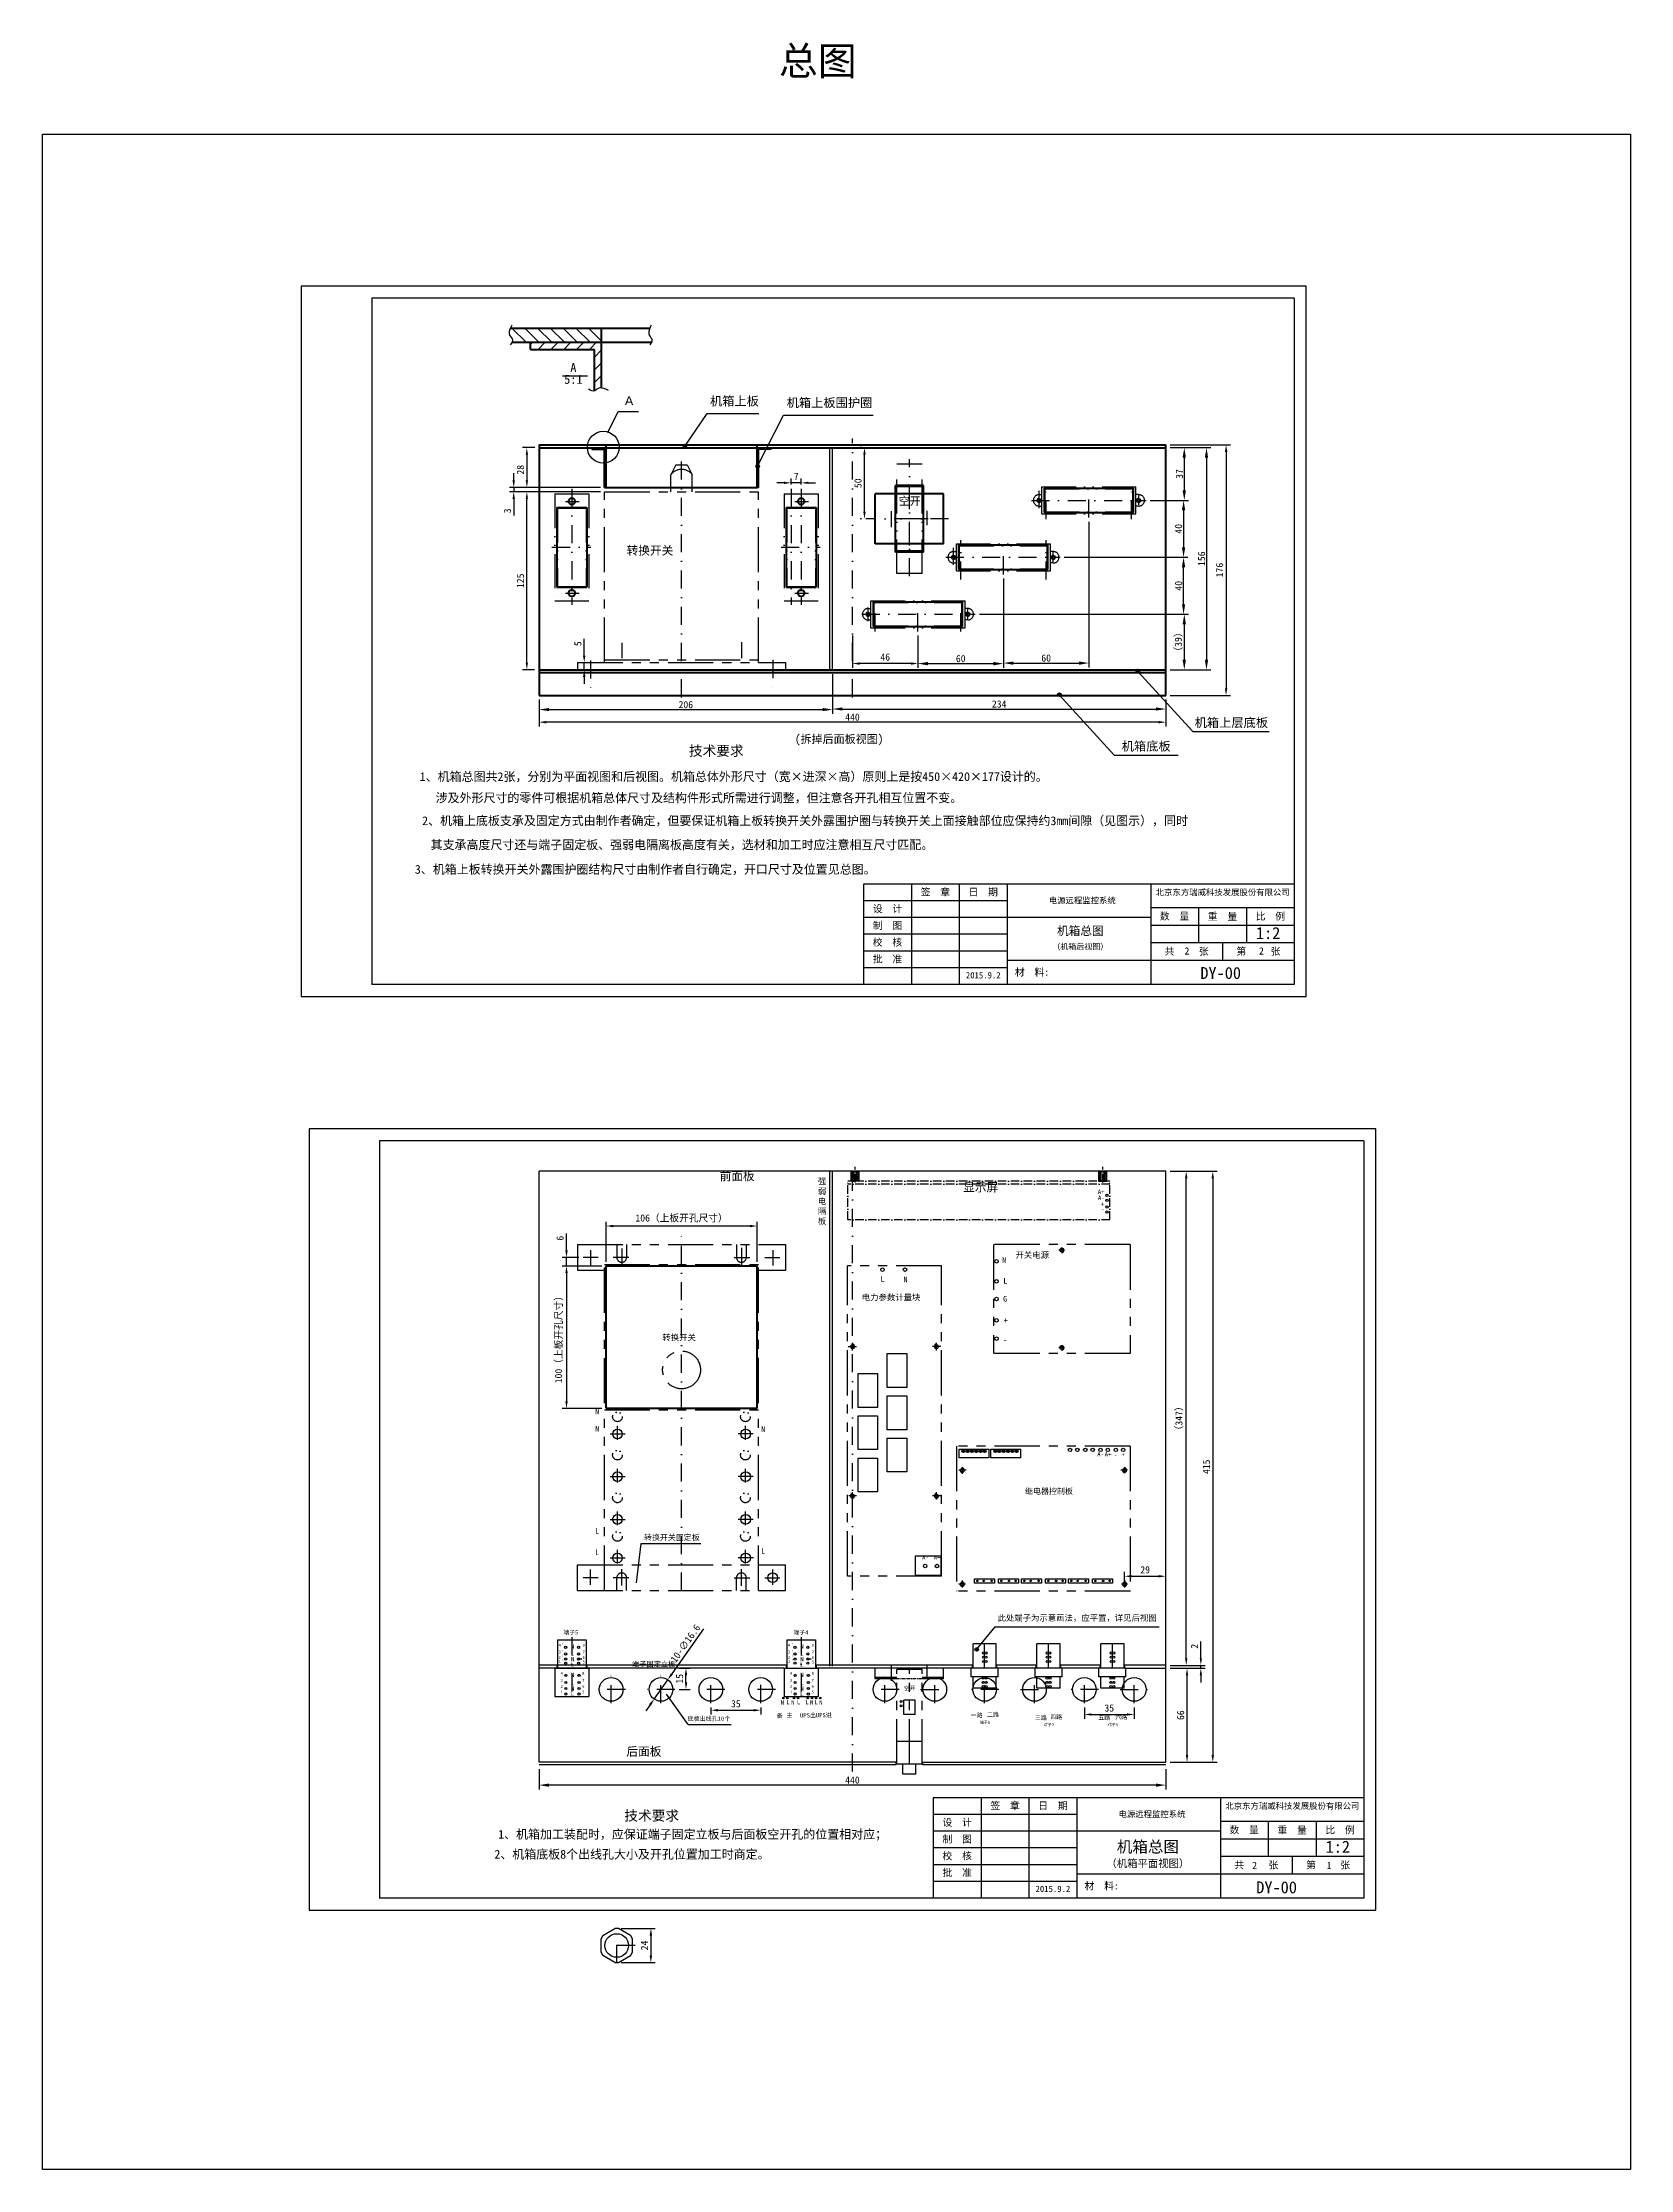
# Model space of a CAD drawing. Header units: millimetres. Extents: x 4100 to 7818, y 1137 to 2652.
# Drawn here: x 4100 to 5215, y 1137 to 2631 of the extents above; entities that cross this region are included whole.
import ezdxf

# ---------------------------------------------------------------- set-up
doc = ezdxf.new("R2010")
doc.units = ezdxf.units.MM
for name, pattern in [('ACAD_ISO10W100', [18, 12, -3, 0, -3]), ('ACAD_ISO12W100', [21, 12, -3, 0, -3, 0, -3]), ('CENTER', [2, 1.25, -0.25, 0.25, -0.25]), ('DASHDOTX2', [50.8, 25.4, -12.7, 0, -12.7]), ('PHANTOM2', [31.75, 15.875, -3.175, 3.175, -3.175, 3.175, -3.175])]:
    doc.linetypes.add(name, pattern=pattern)
doc.layers.get('0').update_dxf_attribs({"lineweight": 50})
doc.layers.get('Defpoints').update_dxf_attribs({"lineweight": 25})
doc.layers.add('1轮廓实线层', color=7, linetype='Continuous')
doc.layers.add('点划线', color=1, linetype='DASHDOTX2', lineweight=30)
doc.layers.add('细实线', color=1, linetype='Continuous', lineweight=30)
doc.styles.get("Standard").update_dxf_attribs({"font": 'SimSun.ttf', "height": 5})
doc.dimstyles.new('ISO-25', dxfattribs={"dimtxt": 8, "dimasz": 20, "dimexe": 5, "dimexo": 0.625, "dimgap": 20, "dimtad": 1, "dimdsep": 46, "dimtxsty": 'Standard', "dimcen": 2.5, "dimclrd": 4, "dimclre": 4, "dimclrt": 4, "dimadec": 0, "dimazin": 0, "dimtfac": 1, "dimtmove": 0, "dimatfit": 3, "dimfxl": 0, "dimarcsym": 0})
pattern_1 = [(315, (3031.0036, -2864.9637), (-0.67351921, -0.67351921), [])]
pattern_2 = [(225, (6484.3713, -2864.9637), (0.67351921, -0.67351921), [])]

msp = doc.modelspace()

# ---------------------------------------------------------------- texts
at = {"color": 1, "lineweight": -3, "ltscale": 2}
for s, p in [('2', (4901.99, 1990.68)), ('2', (4954.314, 1990.68)), ('2', (4949.51, 1348.337)), ('1', (5001.834, 1348.337))]:
    msp.add_text(s, height=5.04, dxfattribs=at).set_placement(p)
at = {"lineweight": -3, "ltscale": 2, "char_height": 5.04}
for s, insert, width, attachment_point in [('签  章', (4727.118, 2034.305), 33.6, 5), ('日  期', (4760.718, 2034.305), 33.6, 5), ('设  计', (4693.518, 2022.545), 33.6, 5), ('数  量', (4895, 2017.312), 32.12546, 5), ('重  量', (4928.718, 2017.253), 33.6, 5), ('比  例', (4962.318, 2017.253), 33.6, 5), ('校  核', (4693.518, 1999.025), 33.6, 5), ('制  图', (4693.518, 2010.785), 33.6, 5), ('批  准', (4693.518, 1987.265), 33.6, 5), ('共     张', (4903.518, 1992.641), 50.4, 5), ('第     张', (4953.918, 1992.641), 50.4, 5), ('{\\H0.8889x;2015.9.2}', (4760.718, 1976.098), 47.64418, 5), ('材  料:', (4782.937, 1978.025), 100.8, 4), ('签  章', (4776.036, 1392.555), 33.6, 5), ('日  期', (4809.636, 1392.555), 33.6, 5), ('设  计', (4742.436, 1380.795), 33.6, 5), ('数  量', (4943.918, 1375.562), 32.12546, 5), ('重  量', (4977.636, 1375.503), 33.6, 5), ('比  例', (5011.236, 1375.503), 33.6, 5), ('校  核', (4742.436, 1357.275), 33.6, 5), ('制  图', (4742.436, 1369.035), 33.6, 5), ('批  准', (4742.436, 1345.515), 33.6, 5), ('共     张', (4952.436, 1350.891), 50.4, 5), ('第     张', (5002.836, 1350.891), 50.4, 5), ('{\\H0.8889x;2015.9.2}', (4809.636, 1334.348), 47.64418, 5), ('材  料:', (4831.855, 1336.275), 100.8, 4)]:
    msp.add_mtext(s, dxfattribs=dict(at, insert=insert, width=width, attachment_point=attachment_point))
at = {"layer": '点划线', "color": 5, "linetype": 'ByBlock', "lineweight": 40, "ltscale": 0.5, "width": 142.84231, "attachment_point": 5}
for insert, char_height in [((4775.477, 1776.022), 4), ((4706.134, 1762.412), 4), ((4489.674, 1669.642), 4), ((4489.674, 1657.631), 4), ((4606.22, 1657.302), 4), ((4472.435, 1504.652), 3), ((4472.435, 1495.779), 3), ((4633.435, 1504.652), 3), ((4633.435, 1495.779), 3), ((4472.435, 1484.666), 3), ((4633.435, 1484.666), 3), ((4472.435, 1475.191), 3), ((4619.695, 1465.318), 3), ((4627.073, 1465.318), 3), ((4633.435, 1475.191), 3), ((4640.311, 1465.318), 3), ((4646.708, 1465.318), 3)]:
    msp.add_mtext('N', dxfattribs=dict(at, insert=insert, char_height=char_height))
at = {"layer": '细实线', "lineweight": -3}
for s, p in [('1:2', (4952.167, 2001.53)), ('DY-00', (4913.13, 1973.514)), ('1:2', (5001.085, 1359.78)), ('DY-00', (4952.389, 1331.298))]:
    msp.add_text(s, height=8.4, dxfattribs=at).set_placement(p)
at = {"layer": '细实线', "lineweight": -3, "attachment_point": 5}
for s, insert, char_height, width in [('{\\H1.984x;\\C0;总图}', (4644.561, 2617.275), 10.08, 201.6), ('{\\H0.625x;A}', (4472.937, 2402.943), 10.08, 201.6), ('{\\H0.625x;5:1}', (4472.937, 2394.629), 10.08, 201.6), ('{\\fArial|b0|i0|c0|p32;\\H0.625x;A}', (4512.06, 2379.705), 10.08, 201.6), ('{\\H0.625x;机箱上板}', (4586.061, 2379.072), 10.08, 201.6), ('{\\H0.625x;机箱上板围护圈}', (4652.771, 2377.947), 10.08, 201.6), ('空开', (4709.087, 2308.863), 5.6, 96), ('{\\H0.5357x;转换开关}', (4526.726, 2274.093), 11.2, 192), ('{\\H0.5357x;转换开关}', (4526.726, 2274.093), 11.2, 192), ('{\\H0.625x;机箱上层底板}', (4934.921, 2153.205), 10.08, 201.6), ('技术要求', (4573.284, 2133.387), 7.04, 105.6), ('{\\H0.5952x;(\\H0.9451x;拆掉后面板视图\\H1.058x;)}', (4659.545, 2141.396), 10.08, 201.6), ('{\\H0.625x;机箱底板}', (4875.145, 2136.631), 10.08, 201.6), ('\\pt18.4742,67.7075,123.083;1、机箱总图共2张，分别为平面视图和后视图。机箱总体外形尺寸（宽×进深×高）原则上是按450×420×177设计的。', (4585.523, 2115.171), 6.16, 610.38756), ('\\pt18.4742,67.7075,123.083;涉及外形尺寸的零件可根据机箱总体尺寸及结构件形式所需进行调整，但注意各开孔相互位置不变。', (4561.109, 2100.249), 6.16, 485.18171), ('\\pt18.4742,67.7075,123.083;2、机箱上底板支承及固定方式由制作者确定，但要保证机箱上板转换开关外露围护圈与转换开关上面接触部位应保持约3mm间隙（见图示），同时', (4635.613, 2084.171), 6.16, 610.38756), ('\\pt18.4742,67.7075,123.083;其支承高度尺寸还与端子固定板、强弱电隔离板高度有关，选材和加工时应注意相互尺寸匹配。', (4549.171, 2067.275), 6.16, 435.76056), ('\\pt18.4742,67.7075,123.083;3、机箱上板转换开关外露围护圈结构尺寸由制作者自行确定，开口尺寸及位置见总图。', (4523.399, 2050.036), 6.16, 610.38756), ('{\\H0.625x;北京东方瑞威科技发展股份有限公司}', (4928.857, 2034.144), 6.72, 100.8), ('{\\H0.625x;电源远程监控系统}', (4830.283, 2028.398), 6.72, 142.84231), ('{\\H0.5952x;机箱总图}', (4828.871, 2006.967), 10.08, 201.6), ('{\\H0.5952x;（机箱后视图）}', (4828.871, 1995.934), 6.72, 142.84231), ('{\\H0.625x;此处端子为示意画法，应平置，详见后视图}', (4826.64, 1524.409), 6.72, 144.15582), ('{\\C5;4＇}', (4464.726, 1505.552), 2, 142.84231), ('3＇', (4464.726, 1500.784), 2, 142.84231), ('{\\C5;2＇}', (4464.726, 1497.005), 2, 142.84231), ('1＇', (4464.726, 1494.2), 2, 142.84231), ('5＇', (4481.566, 1493.78), 2, 142.84231), ('{\\C5;8＇}', (4481.566, 1505.552), 2, 142.84231), ('7＇', (4481.566, 1500.784), 2, 142.84231), ('{\\C5;6＇}', (4481.566, 1497.005), 2, 142.84231), ('{\\C5;4＇}', (4625.726, 1505.552), 2, 142.84231), ('3＇', (4625.726, 1500.784), 2, 142.84231), ('{\\C5;2＇}', (4625.726, 1497.005), 2, 142.84231), ('1＇', (4625.726, 1494.2), 2, 142.84231), ('5＇', (4642.566, 1493.78), 2, 142.84231), ('{\\C5;8＇}', (4642.566, 1505.552), 2, 142.84231), ('7＇', (4642.566, 1500.784), 2, 142.84231), ('{\\C5;6＇}', (4642.566, 1497.005), 2, 142.84231), ('{\\C5;4}', (4464.726, 1485.762), 2, 142.84231), ('3', (4464.726, 1480.926), 2, 142.84231), ('{\\C5;8}', (4479.955, 1485.762), 2, 142.84231), ('7', (4479.955, 1480.926), 2, 142.84231), ('{\\C5;4}', (4625.726, 1485.762), 2, 142.84231), ('3', (4625.726, 1480.926), 2, 142.84231), ('{\\C5;8}', (4640.955, 1485.762), 2, 142.84231), ('7', (4640.955, 1480.926), 2, 142.84231), ('{\\C5;2}', (4464.726, 1476.713), 2, 142.84231), ('1', (4464.726, 1472.637), 2, 142.84231), ('5', (4479.955, 1472.637), 2, 142.84231), ('{\\C5;6}', (4479.955, 1476.713), 2, 142.84231), ('{\\C5;2}', (4625.726, 1476.713), 2, 142.84231), ('1', (4625.726, 1472.637), 2, 142.84231), ('5', (4640.955, 1472.637), 2, 142.84231), ('{\\C5;6}', (4640.955, 1476.713), 2, 142.84231), ('技术要求', (4527.944, 1385.45), 7.04, 105.6), ('{\\H0.625x;电源远程监控系统}', (4879.202, 1386.648), 6.72, 142.84231), ('{\\H0.625x;北京东方瑞威科技发展股份有限公司}', (4977.775, 1392.394), 6.72, 100.8), ('\\pt18.4742,67.7075,123.083;1、机箱加工装配时，应保证端子固定立板与后面板空开孔的位置相对应；', (4556.662, 1372.028), 6.16, 395.0157), ('\\pt18.4742,67.7075,123.083;2、机箱底板8个出线孔大小及开孔位置加工时商定。', (4514.096, 1358.333), 6.16, 395.0157), ('{\\H0.7937x;机箱总图}', (4876.3, 1363.555), 10.08, 201.6), ('{\\H0.7937x;（机箱平面视图）}', (4876.3, 1351.922), 6.72, 142.84231)]:
    msp.add_mtext(s, dxfattribs=dict(at, insert=insert, char_height=char_height, width=width))
at = {"layer": '细实线', "color": 0, "lineweight": -3, "attachment_point": 5}
for s, insert, char_height, width in [('{\\H0.5357x;前面板}', (4587.945, 1834.744), 11.2, 192), ('{\\H0.375x;强\\P弱\\P电\\P隔\\P板}', (4647.565, 1817.129), 11.2, 192), ('{\\H0.5357x;显示屏}', (4758.912, 1826.846), 11.2, 192), ('{\\H0.375x;开关电源}', (4795.128, 1779.377), 11.2, 192), ('{\\H0.375x;电力参数计量块}', (4696.019, 1749.579), 11.2, 192), ('{\\H0.375x;转换开关}', (4547.206, 1721.439), 11.2, 192), ('{\\H0.9524x;继电器控制板}', (4806.867, 1613.511), 4.2, 192), ('{\\H0.8333x;转换开关固定板}', (4542.11, 1581.023), 4.8, 192), ('{\\H0.4286x;端子5}', (4471.188, 1514.389), 6.72, 142.84231), ('{\\H0.4286x;端子4}', (4632.765, 1514.389), 6.72, 142.84231), ('{\\H0.5357x;端子固定立板}', (4529.317, 1492.118), 6.72, 142.84231), ('{\\H0.4286x;空开}', (4708.955, 1475.243), 6.72, 142.84231), ('底板出线孔10个', (4568.174, 1453.819), 3, 142.84231), ('备', (4617.842, 1455.885), 3, 142.84231), ('主', (4624.68, 1456.194), 3, 142.84231), ('{\\H0.4464x;UPS出}', (4637.656, 1456.126), 6.72, 142.84231), ('{\\H0.4464x;UPS进}', (4648.754, 1456.267), 6.72, 142.84231), ('{\\H0.4464x;一路}', (4756.093, 1456.261), 6.72, 142.84231), ('{\\H0.2976x;端子1}', (4761.916, 1451.333), 6.72, 142.84231), ('{\\H0.4464x;二路}', (4767.472, 1456.674), 6.72, 142.84231), ('{\\H0.4464x;三路}', (4801.149, 1454.524), 6.72, 142.84231), ('{\\H0.2976x;端子2}', (4806.763, 1449.596), 6.72, 142.84231), ('{\\H0.4464x;四路}', (4812.007, 1454.937), 6.72, 142.84231), ('{\\H0.4464x;五路}', (4845.697, 1454.524), 6.72, 142.84231), ('{\\H0.2976x;端子3}', (4851.61, 1449.596), 6.72, 142.84231), ('{\\H0.4464x;六路}', (4857.571, 1454.937), 6.72, 142.84231), ('{\\H0.5357x;后面板}', (4522.474, 1430.502), 11.2, 192)]:
    msp.add_mtext(s, dxfattribs=dict(at, insert=insert, char_height=char_height, width=width))
at = {"layer": '细实线', "color": 0, "lineweight": 40, "width": 142.84231, "attachment_point": 5}
for s, insert, char_height in [('{\\H0.4464x;A+}', (4843.501, 1824.077), 6.72), ('{\\H0.4464x;A-}', (4843.608, 1819.877), 6.72), ('{\\H0.4464x;+}', (4844.537, 1815.266), 6.72), ('{\\H0.4464x;-}', (4844.644, 1811.726), 6.72), ('G', (4776.092, 1748.841), 4), ('+', (4776.555, 1733.801), 4), ('-', (4776.138, 1720.172), 4), ('A-', (4843.076, 1639.793), 3), ('A+', (4848.365, 1639.618), 3), ('-', (4853.642, 1639.411), 3), ('+', (4858.984, 1639.411), 3)]:
    msp.add_mtext(s, dxfattribs=dict(at, insert=insert, char_height=char_height))
at = {"layer": '细实线', "lineweight": 40, "width": 142.84231, "attachment_point": 5}
for insert, char_height in [((4690.045, 1762.762), 4), ((4776.241, 1761.556), 4), ((4489.674, 1585.916), 4), ((4489.674, 1570.799), 4), ((4606.22, 1571.827), 4), ((4472.355, 1499.675), 3), ((4633.355, 1499.675), 3), ((4472.355, 1491.957), 3), ((4472.355, 1479.323), 3), ((4633.355, 1491.957), 3), ((4633.355, 1479.323), 3), ((4472.355, 1471.305), 3), ((4623.646, 1465.557), 3), ((4631.024, 1465.557), 3), ((4633.355, 1471.305), 3), ((4636.945, 1465.557), 3), ((4643.342, 1465.557), 3)]:
    msp.add_mtext('L', dxfattribs=dict(at, insert=insert, char_height=char_height))
at = {"layer": '细实线', "color": 0, "linetype": 'ByBlock', "lineweight": 40, "char_height": 6.72, "width": 142.84231, "attachment_point": 5}
for s, insert in [('{\\H0.4464x;A-}', (4720.163, 1567.251)), ('{\\H0.4464x;A+}', (4728.348, 1567.251))]:
    msp.add_mtext(s, dxfattribs=dict(at, insert=insert))

# ---------------------------------------------------------------- blocks, each defined once
blk = doc.blocks.new('*D63')
at = {"layer": '1轮廓实线层', "color": 1, "lineweight": 25}
for p, q in [((4654.9, 2187.7), (4654.9, 2160.1)), ((4888.9, 2169.7), (4888.9, 2160.1)), ((4661.9, 2163.1), (4881.9, 2163.1))]:
    blk.add_line(p, q, dxfattribs=at)
at = {"layer": '1轮廓实线层', "color": 1, "lineweight": -3}
for points in [[(4661.9, 2164.3), (4661.9, 2162), (4654.9, 2163.1)], [(4881.9, 2164.3), (4881.9, 2162), (4888.9, 2163.1)]]:
    blk.add_solid(points, dxfattribs=at)
at = {"layer": 'Defpoints', "color": 0, "lineweight": -3}
for p in [(4654.9, 2190.7), (4888.9, 2172.7), (4888.9, 2163.1)]:
    blk.add_point(p, dxfattribs=at)
at = {"layer": '1轮廓实线层', "color": 1, "lineweight": 50, "insert": (4771.9, 2166.6), "char_height": 5, "attachment_point": 5}
blk.add_mtext('234', dxfattribs=at)
blk = doc.blocks.new('_None')
blk = doc.blocks.new('*D64')
at = {"layer": '1轮廓实线层', "color": 1, "lineweight": 25}
for p, q in [((4654.9, 2187.7), (4654.9, 2159.7)), ((4448.9, 2169.7), (4448.9, 2159.7)), ((4455.9, 2162.7), (4647.9, 2162.7))]:
    blk.add_line(p, q, dxfattribs=at)
at = {"layer": '1轮廓实线层', "color": 1, "lineweight": -3}
for points in [[(4455.9, 2163.9), (4455.9, 2161.6), (4448.9, 2162.7)], [(4647.9, 2163.9), (4647.9, 2161.6), (4654.9, 2162.7)]]:
    blk.add_solid(points, dxfattribs=at)
at = {"layer": 'Defpoints', "color": 0, "lineweight": -3}
for p in [(4654.9, 2190.7), (4448.9, 2172.7), (4654.9, 2162.7)]:
    blk.add_point(p, dxfattribs=at)
at = {"layer": '1轮廓实线层', "color": 1, "lineweight": 50, "insert": (4551.9, 2166.2), "char_height": 5, "attachment_point": 5}
blk.add_mtext('206', dxfattribs=at)
blk = doc.blocks.new('*D65')
at = {"layer": 'Defpoints', "color": 0, "lineweight": -3}
for p in [(4448.9, 2172.7), (4888.9, 2172.7), (4448.9, 2153.9)]:
    blk.add_point(p, dxfattribs=at)
at = {"layer": '细实线', "color": 1, "lineweight": -2}
for p, q in [((4448.9, 2169.7), (4448.9, 2150.9)), ((4888.9, 2169.7), (4888.9, 2150.9)), ((4883.9, 2153.9), (4453.9, 2153.9))]:
    blk.add_line(p, q, dxfattribs=at)
at = {"layer": '细实线', "color": 1, "lineweight": -3}
for points in [[(4453.9, 2154.7), (4453.9, 2153), (4448.9, 2153.9)], [(4883.9, 2154.7), (4883.9, 2153), (4888.9, 2153.9)]]:
    blk.add_solid(points, dxfattribs=at)
at = {"layer": '细实线', "color": 1, "lineweight": -3, "insert": (4668.9, 2157.4), "char_height": 5, "attachment_point": 5}
blk.add_mtext('440', dxfattribs=at)
blk = doc.blocks.new('*D66')
at = {"layer": '1轮廓实线层', "color": 1, "lineweight": 25}
for p, q in [((4448.9, 1418.4), (4448.9, 1404.3)), ((4881.9, 1407.3), (4455.9, 1407.3)), ((4888.9, 1418.4), (4888.9, 1404.3))]:
    blk.add_line(p, q, dxfattribs=at)
at = {"layer": '1轮廓实线层', "color": 1, "lineweight": -3}
for points in [[(4455.9, 1408.4), (4455.9, 1406.1), (4448.9, 1407.3)], [(4881.9, 1408.4), (4881.9, 1406.1), (4888.9, 1407.3)]]:
    blk.add_solid(points, dxfattribs=at)
at = {"layer": 'Defpoints', "color": 0, "lineweight": -3}
for p in [(4448.9, 1421.4), (4888.9, 1421.4), (4448.9, 1407.3)]:
    blk.add_point(p, dxfattribs=at)
at = {"layer": '1轮廓实线层', "color": 1, "lineweight": -3, "insert": (4668.9, 1410.8), "char_height": 5, "attachment_point": 5}
blk.add_mtext('440', dxfattribs=at)
blk = doc.blocks.new('*D67')
at = {"layer": '1轮廓实线层', "color": 1, "lineweight": 25}
for p, q in [((4891.9, 2346.7), (4920.5, 2346.7)), ((4917.5, 2339.7), (4917.5, 2197.7)), ((4891.9, 2190.7), (4920.5, 2190.7))]:
    blk.add_line(p, q, dxfattribs=at)
at = {"layer": '1轮廓实线层', "color": 1, "lineweight": -3}
for points in [[(4916.3, 2339.7), (4918.6, 2339.7), (4917.5, 2346.7)], [(4916.3, 2197.7), (4918.6, 2197.7), (4917.5, 2190.7)]]:
    blk.add_solid(points, dxfattribs=at)
at = {"layer": 'Defpoints', "color": 0, "lineweight": -3}
for p in [(4888.9, 2346.7), (4888.9, 2190.7), (4917.5, 2190.7)]:
    blk.add_point(p, dxfattribs=at)
at = {"layer": '1轮廓实线层', "color": 1, "lineweight": -3, "insert": (4914, 2268.7), "char_height": 5, "attachment_point": 5, "rotation": 90}
blk.add_mtext('156', dxfattribs=at)
blk = doc.blocks.new('*D68')
at = {"layer": '1轮廓实线层', "color": 1, "lineweight": 25}
for p, q in [((4817.6, 2269.7), (4904.4, 2269.7)), ((4901.4, 2236.7), (4901.4, 2262.7)), ((4758, 2229.7), (4904.4, 2229.7))]:
    blk.add_line(p, q, dxfattribs=at)
at = {"layer": '1轮廓实线层', "color": 1, "lineweight": -3}
for points in [[(4900.2, 2262.7), (4902.5, 2262.7), (4901.4, 2269.7)], [(4900.2, 2236.7), (4902.5, 2236.7), (4901.4, 2229.7)]]:
    blk.add_solid(points, dxfattribs=at)
at = {"layer": 'Defpoints', "color": 0, "lineweight": -3}
for p in [(4814.6, 2269.7), (4901.4, 2269.7), (4755, 2229.7)]:
    blk.add_point(p, dxfattribs=at)
at = {"layer": '1轮廓实线层', "color": 1, "lineweight": -3, "insert": (4897.9, 2249.7), "char_height": 5, "attachment_point": 5, "rotation": 90}
blk.add_mtext('40', dxfattribs=at)
blk = doc.blocks.new('*D69')
at = {"layer": '1轮廓实线层', "color": 1, "lineweight": 25}
for p, q in [((4878, 2309.7), (4904.4, 2309.7)), ((4901.4, 2302.7), (4901.4, 2276.7)), ((4817.6, 2269.7), (4904.4, 2269.7))]:
    blk.add_line(p, q, dxfattribs=at)
at = {"layer": '1轮廓实线层', "color": 1, "lineweight": -3}
for points in [[(4900.2, 2302.7), (4902.5, 2302.7), (4901.4, 2309.7)], [(4900.2, 2276.7), (4902.5, 2276.7), (4901.4, 2269.7)]]:
    blk.add_solid(points, dxfattribs=at)
at = {"layer": 'Defpoints', "color": 0, "lineweight": -3}
for p in [(4875, 2309.7), (4814.6, 2269.7), (4901.4, 2269.7)]:
    blk.add_point(p, dxfattribs=at)
at = {"layer": '1轮廓实线层', "color": 1, "lineweight": -3, "insert": (4897.9, 2289.7), "char_height": 5, "attachment_point": 5, "rotation": 90}
blk.add_mtext('40', dxfattribs=at)
blk = doc.blocks.new('*D70')
at = {"layer": '1轮廓实线层', "color": 1, "lineweight": 25}
for p, q in [((4758, 2229.7), (4904.9, 2229.7)), ((4901.9, 2222.7), (4901.9, 2197.7)), ((4891.9, 2190.7), (4904.9, 2190.7))]:
    blk.add_line(p, q, dxfattribs=at)
at = {"layer": '1轮廓实线层', "color": 1, "lineweight": -3}
for points in [[(4900.7, 2222.7), (4903, 2222.7), (4901.9, 2229.7)], [(4900.7, 2197.7), (4903, 2197.7), (4901.9, 2190.7)]]:
    blk.add_solid(points, dxfattribs=at)
at = {"layer": 'Defpoints', "color": 0, "lineweight": -3}
for p in [(4755, 2229.7), (4888.9, 2190.7), (4901.9, 2190.7)]:
    blk.add_point(p, dxfattribs=at)
at = {"layer": '1轮廓实线层', "color": 1, "lineweight": -3, "insert": (4898, 2210.2), "char_height": 5, "attachment_point": 5, "rotation": 90}
blk.add_mtext('（39）', dxfattribs=at)
blk = doc.blocks.new('*D71')
at = {"layer": '1轮廓实线层', "color": 1, "lineweight": 25}
for p, q in [((4891.9, 2346.7), (4904.9, 2346.7)), ((4901.9, 2339.7), (4901.9, 2316.7)), ((4878, 2309.7), (4904.9, 2309.7))]:
    blk.add_line(p, q, dxfattribs=at)
at = {"layer": '1轮廓实线层', "color": 1, "lineweight": -3}
for points in [[(4900.7, 2339.7), (4903, 2339.7), (4901.9, 2346.7)], [(4900.7, 2316.7), (4903, 2316.7), (4901.9, 2309.7)]]:
    blk.add_solid(points, dxfattribs=at)
at = {"layer": 'Defpoints', "color": 0, "lineweight": -3}
for p in [(4888.9, 2346.7), (4875, 2309.7), (4901.9, 2309.7)]:
    blk.add_point(p, dxfattribs=at)
at = {"layer": '1轮廓实线层', "color": 1, "lineweight": -3, "insert": (4898.4, 2328.2), "char_height": 5, "attachment_point": 5, "rotation": 90}
blk.add_mtext('37', dxfattribs=at)
blk = doc.blocks.new('*D72')
at = {"layer": '1轮廓实线层', "color": 1, "lineweight": 25}
for p, q in [((4774.9, 2254.7), (4774.9, 2192)), ((4714.9, 2214.7), (4714.9, 2192)), ((4721.9, 2195), (4767.9, 2195))]:
    blk.add_line(p, q, dxfattribs=at)
at = {"layer": '1轮廓实线层', "color": 1, "lineweight": -3}
for points in [[(4721.9, 2196.2), (4721.9, 2193.8), (4714.9, 2195)], [(4767.9, 2196.2), (4767.9, 2193.8), (4774.9, 2195)]]:
    blk.add_solid(points, dxfattribs=at)
at = {"layer": 'Defpoints', "color": 0, "lineweight": -3}
for p in [(4774.9, 2257.7), (4714.9, 2217.7), (4774.9, 2195)]:
    blk.add_point(p, dxfattribs=at)
at = {"layer": '1轮廓实线层', "color": 1, "lineweight": -3, "insert": (4744.9, 2198.5), "char_height": 5, "attachment_point": 5}
blk.add_mtext('60', dxfattribs=at)
blk = doc.blocks.new('*D73')
at = {"layer": '1轮廓实线层', "color": 1, "lineweight": 25}
for p, q in [((4834.9, 2294.7), (4834.9, 2192.4)), ((4774.9, 2254.7), (4774.9, 2192.4)), ((4781.9, 2195.4), (4827.9, 2195.4))]:
    blk.add_line(p, q, dxfattribs=at)
at = {"layer": '1轮廓实线层', "color": 1, "lineweight": -3}
for points in [[(4781.9, 2196.5), (4781.9, 2194.2), (4774.9, 2195.4)], [(4827.9, 2196.5), (4827.9, 2194.2), (4834.9, 2195.4)]]:
    blk.add_solid(points, dxfattribs=at)
at = {"layer": 'Defpoints', "color": 0, "lineweight": -3}
for p in [(4834.9, 2297.7), (4774.9, 2257.7), (4834.9, 2195.4)]:
    blk.add_point(p, dxfattribs=at)
at = {"layer": '1轮廓实线层', "color": 1, "lineweight": -3, "insert": (4804.9, 2198.9), "char_height": 5, "attachment_point": 5}
blk.add_mtext('60', dxfattribs=at)
blk = doc.blocks.new('*D95')
at = {"layer": '1轮廓实线层', "color": 1, "lineweight": 25}
for p, q in [((4491.9, 2315.7), (4437.3, 2315.7)), ((4440.3, 2195.7), (4440.3, 2310.7)), ((4445.6, 2190.7), (4437.3, 2190.7))]:
    blk.add_line(p, q, dxfattribs=at)
at = {"layer": '1轮廓实线层', "color": 1, "lineweight": -3}
for points in [[(4439.5, 2310.7), (4441.1, 2310.7), (4440.3, 2315.7)], [(4439.5, 2195.7), (4441.1, 2195.7), (4440.3, 2190.7)]]:
    blk.add_solid(points, dxfattribs=at)
at = {"layer": 'Defpoints', "color": 0, "lineweight": -3}
for p in [(4440.3, 2315.7), (4494.9, 2315.7), (4448.6, 2190.7)]:
    blk.add_point(p, dxfattribs=at)
at = {"layer": '1轮廓实线层', "color": 1, "lineweight": -3, "insert": (4435.8, 2253.2), "char_height": 5, "attachment_point": 5, "rotation": 90}
blk.add_mtext('125', dxfattribs=at)
blk = doc.blocks.new('*D96')
at = {"layer": '1轮廓实线层', "color": 1, "lineweight": 25}
for p, q in [((4480.6, 2200.7), (4480.6, 2212.4)), ((4478.9, 2195.7), (4483.6, 2195.7)), ((4478.9, 2190.7), (4483.6, 2190.7)), ((4480.6, 2190.7), (4480.6, 2195.7)), ((4480.6, 2185.7), (4480.6, 2180.7))]:
    blk.add_line(p, q, dxfattribs=at)
at = {"layer": '1轮廓实线层', "color": 1, "lineweight": -3}
for points in [[(4479.7, 2200.7), (4481.4, 2200.7), (4480.6, 2195.7)], [(4479.7, 2185.7), (4481.4, 2185.7), (4480.6, 2190.7)]]:
    blk.add_solid(points, dxfattribs=at)
at = {"layer": 'Defpoints', "color": 0, "lineweight": -3}
for p in [(4475.9, 2195.7), (4475.9, 2190.7), (4480.6, 2195.7)]:
    blk.add_point(p, dxfattribs=at)
at = {"layer": '1轮廓实线层', "color": 1, "lineweight": -3, "insert": (4476.1, 2209), "char_height": 5, "attachment_point": 5, "rotation": 90}
blk.add_mtext('5', dxfattribs=at)
blk = doc.blocks.new('*D98')
at = {"layer": '1轮廓实线层', "color": 1, "lineweight": 25}
for p, q in [((4445.9, 2346.7), (4437.3, 2346.7)), ((4440.3, 2341.7), (4440.3, 2323.7)), ((4491.9, 2318.7), (4437.3, 2318.7))]:
    blk.add_line(p, q, dxfattribs=at)
at = {"layer": '1轮廓实线层', "color": 1, "lineweight": -3}
for points in [[(4439.5, 2341.7), (4441.1, 2341.7), (4440.3, 2346.7)], [(4439.5, 2323.7), (4441.1, 2323.7), (4440.3, 2318.7)]]:
    blk.add_solid(points, dxfattribs=at)
at = {"layer": 'Defpoints', "color": 0, "lineweight": -3}
for p in [(4448.9, 2346.7), (4440.3, 2318.7), (4494.9, 2318.7)]:
    blk.add_point(p, dxfattribs=at)
at = {"layer": '1轮廓实线层', "color": 1, "lineweight": -3, "insert": (4435.8, 2331.2), "char_height": 5, "attachment_point": 5, "rotation": 90}
blk.add_mtext('28', dxfattribs=at)
blk = doc.blocks.new('*D99')
at = {"layer": '1轮廓实线层', "color": 1, "lineweight": 25}
for p, q in [((4491.9, 2318.7), (4428.1, 2318.7)), ((4491.9, 2315.7), (4428.1, 2315.7)), ((4431.1, 2323.7), (4431.1, 2328.7)), ((4431.1, 2318.7), (4431.1, 2315.7)), ((4431.1, 2310.7), (4431.1, 2299))]:
    blk.add_line(p, q, dxfattribs=at)
at = {"layer": '1轮廓实线层', "color": 1, "lineweight": -3}
for points in [[(4430.2, 2323.7), (4431.9, 2323.7), (4431.1, 2318.7)], [(4430.2, 2310.7), (4431.9, 2310.7), (4431.1, 2315.7)]]:
    blk.add_solid(points, dxfattribs=at)
at = {"layer": 'Defpoints', "color": 0, "lineweight": -3}
for p in [(4431.1, 2318.7), (4494.9, 2318.7), (4494.9, 2315.7)]:
    blk.add_point(p, dxfattribs=at)
at = {"layer": '1轮廓实线层', "color": 1, "lineweight": -3, "insert": (4426.6, 2302.3), "char_height": 5, "attachment_point": 5, "rotation": 90}
blk.add_mtext('3', dxfattribs=at)
blk = doc.blocks.new('*D100')
at = {"layer": '1轮廓实线层', "color": 1, "lineweight": 25}
for p, q in [((4891.9, 1489.4), (4906.8, 1489.4)), ((4903.8, 1428.4), (4903.8, 1484.4)), ((4891.9, 1423.4), (4906.8, 1423.4))]:
    blk.add_line(p, q, dxfattribs=at)
at = {"layer": '1轮廓实线层', "color": 1, "lineweight": -3}
for points in [[(4903, 1484.4), (4904.6, 1484.4), (4903.8, 1489.4)], [(4903, 1428.4), (4904.6, 1428.4), (4903.8, 1423.4)]]:
    blk.add_solid(points, dxfattribs=at)
at = {"layer": 'Defpoints', "color": 0, "lineweight": -3}
for p in [(4888.9, 1489.4), (4903.8, 1489.4), (4888.9, 1423.4)]:
    blk.add_point(p, dxfattribs=at)
at = {"layer": '1轮廓实线层', "color": 1, "lineweight": -3, "insert": (4899.3, 1456.4), "char_height": 5, "attachment_point": 5, "rotation": 90}
blk.add_mtext('66', dxfattribs=at)
blk = doc.blocks.new('*D101')
at = {"layer": '1轮廓实线层', "color": 1, "lineweight": 25}
for p, q in [((4913.5, 1496.4), (4913.5, 1508.2)), ((4891.9, 1491.4), (4916.5, 1491.4)), ((4891.9, 1489.4), (4916.5, 1489.4)), ((4913.5, 1489.4), (4913.5, 1491.4)), ((4913.5, 1484.4), (4913.5, 1479.4))]:
    blk.add_line(p, q, dxfattribs=at)
at = {"layer": '1轮廓实线层', "color": 1, "lineweight": -3}
for points in [[(4912.7, 1496.4), (4914.3, 1496.4), (4913.5, 1491.4)], [(4912.7, 1484.4), (4914.3, 1484.4), (4913.5, 1489.4)]]:
    blk.add_solid(points, dxfattribs=at)
at = {"layer": 'Defpoints', "color": 0, "lineweight": -3}
for p in [(4888.9, 1491.4), (4888.9, 1489.4), (4913.5, 1491.4)]:
    blk.add_point(p, dxfattribs=at)
at = {"layer": '1轮廓实线层', "color": 1, "lineweight": -3, "insert": (4909, 1504.8), "char_height": 5, "attachment_point": 5, "rotation": 90}
blk.add_mtext('2', dxfattribs=at)
blk = doc.blocks.new('*D102')
at = {"layer": '1轮廓实线层', "color": 1, "lineweight": 25}
for p, q in [((4891.9, 1838.4), (4906.2, 1838.4)), ((4903.2, 1496.4), (4903.2, 1833.4)), ((4891.9, 1491.4), (4906.2, 1491.4))]:
    blk.add_line(p, q, dxfattribs=at)
at = {"layer": '1轮廓实线层', "color": 1, "lineweight": -3}
for points in [[(4902.4, 1833.4), (4904.1, 1833.4), (4903.2, 1838.4)], [(4902.4, 1496.4), (4904.1, 1496.4), (4903.2, 1491.4)]]:
    blk.add_solid(points, dxfattribs=at)
at = {"layer": 'Defpoints', "color": 0, "lineweight": -3}
for p in [(4888.9, 1838.4), (4903.2, 1838.4), (4888.9, 1491.4)]:
    blk.add_point(p, dxfattribs=at)
at = {"layer": '1轮廓实线层', "color": 1, "lineweight": -3, "insert": (4898.4, 1664.9), "char_height": 5, "attachment_point": 5, "rotation": 90}
blk.add_mtext('（347）', dxfattribs=at)
blk = doc.blocks.new('*D103')
at = {"layer": '1轮廓实线层', "color": 1, "lineweight": 25}
for p, q in [((4891.9, 1838.4), (4924.9, 1838.4)), ((4921.9, 1833.4), (4921.9, 1428.4)), ((4891.9, 1423.4), (4924.9, 1423.4))]:
    blk.add_line(p, q, dxfattribs=at)
at = {"layer": '1轮廓实线层', "color": 1, "lineweight": -3}
for points in [[(4921, 1833.4), (4922.7, 1833.4), (4921.9, 1838.4)], [(4921, 1428.4), (4922.7, 1428.4), (4921.9, 1423.4)]]:
    blk.add_solid(points, dxfattribs=at)
at = {"layer": 'Defpoints', "color": 0, "lineweight": -3}
for p in [(4888.9, 1838.4), (4888.9, 1423.4), (4921.9, 1423.4)]:
    blk.add_point(p, dxfattribs=at)
at = {"layer": '1轮廓实线层', "color": 1, "lineweight": -3, "insert": (4917.4, 1630.9), "char_height": 5, "attachment_point": 5, "rotation": 90}
blk.add_mtext('415', dxfattribs=at)
blk = doc.blocks.new('*D104')
at = {"layer": '1轮廓实线层', "color": 1, "lineweight": 25}
for p, q in [((4859.9, 1549.2), (4859.9, 1557)), ((4864.9, 1554), (4883.9, 1554)), ((4888.9, 1549.2), (4888.9, 1557))]:
    blk.add_line(p, q, dxfattribs=at)
at = {"layer": '1轮廓实线层', "color": 1, "lineweight": -3}
for points in [[(4864.9, 1554.8), (4864.9, 1553.1), (4859.9, 1554)], [(4883.9, 1554.8), (4883.9, 1553.1), (4888.9, 1554)]]:
    blk.add_solid(points, dxfattribs=at)
at = {"layer": 'Defpoints', "color": 0, "lineweight": -3}
for p in [(4888.9, 1554), (4859.9, 1546.2), (4888.9, 1546.2)]:
    blk.add_point(p, dxfattribs=at)
at = {"layer": '1轮廓实线层', "color": 1, "lineweight": -3, "insert": (4874.4, 1558.5), "char_height": 5, "attachment_point": 5}
blk.add_mtext('29', dxfattribs=at)
blk = doc.blocks.new('*D106')
at = {"layer": '1轮廓实线层', "color": 1, "lineweight": 25}
for p, q in [((4891.9, 2348.7), (4934.2, 2348.7)), ((4931.2, 2343.7), (4931.2, 2177.7)), ((4891.9, 2172.7), (4934.2, 2172.7))]:
    blk.add_line(p, q, dxfattribs=at)
at = {"layer": '1轮廓实线层', "color": 1, "lineweight": -3}
for points in [[(4930.4, 2343.7), (4932.1, 2343.7), (4931.2, 2348.7)], [(4930.4, 2177.7), (4932.1, 2177.7), (4931.2, 2172.7)]]:
    blk.add_solid(points, dxfattribs=at)
at = {"layer": 'Defpoints', "color": 0, "lineweight": -3}
for p in [(4888.9, 2348.7), (4888.9, 2172.7), (4931.2, 2172.7)]:
    blk.add_point(p, dxfattribs=at)
at = {"layer": '1轮廓实线层', "color": 1, "lineweight": -3, "insert": (4926.7, 2260.7), "char_height": 5, "attachment_point": 5, "rotation": 90}
blk.add_mtext('176', dxfattribs=at)
blk = doc.blocks.new('*D113')
at = {"layer": '1轮廓实线层', "color": 1, "lineweight": 25}
for p, q in [((4668.9, 2214.7), (4668.9, 2192.1)), ((4714.9, 2214.7), (4714.9, 2192.1)), ((4709.9, 2195.1), (4673.9, 2195.1))]:
    blk.add_line(p, q, dxfattribs=at)
at = {"layer": '1轮廓实线层', "color": 1, "lineweight": -3}
for points in [[(4673.9, 2195.9), (4673.9, 2194.2), (4668.9, 2195.1)], [(4709.9, 2195.9), (4709.9, 2194.2), (4714.9, 2195.1)]]:
    blk.add_solid(points, dxfattribs=at)
at = {"layer": 'Defpoints', "color": 0, "lineweight": -3}
for p in [(4668.9, 2217.7), (4714.9, 2217.7), (4668.9, 2195.1)]:
    blk.add_point(p, dxfattribs=at)
at = {"layer": '1轮廓实线层', "color": 1, "lineweight": -3, "insert": (4691.9, 2199.6), "char_height": 5, "attachment_point": 5}
blk.add_mtext('46', dxfattribs=at)
blk = doc.blocks.new('*D114')
at = {"layer": '1轮廓实线层', "color": 1, "lineweight": 25}
for p, q in [((4620.9, 2322), (4615.9, 2322)), ((4625.9, 2320.9), (4625.9, 2325)), ((4632.9, 2322), (4625.9, 2322)), ((4632.9, 2320.9), (4632.9, 2325)), ((4637.9, 2322), (4642.9, 2322))]:
    blk.add_line(p, q, dxfattribs=at)
at = {"layer": '1轮廓实线层', "color": 1, "lineweight": -3}
for points in [[(4620.9, 2322.8), (4620.9, 2321.2), (4625.9, 2322)], [(4637.9, 2322.8), (4637.9, 2321.2), (4632.9, 2322)]]:
    blk.add_solid(points, dxfattribs=at)
at = {"layer": 'Defpoints', "color": 0, "lineweight": -3}
for p in [(4625.9, 2322), (4625.9, 2317.9), (4632.9, 2317.9)]:
    blk.add_point(p, dxfattribs=at)
at = {"layer": '1轮廓实线层', "color": 1, "lineweight": -3, "insert": (4629.4, 2326.5), "char_height": 5, "attachment_point": 5}
blk.add_mtext('7', dxfattribs=at)
blk = doc.blocks.new('*D115')
at = {"layer": '1轮廓实线层', "color": 1, "lineweight": 25}
for p, q in [((4675.3, 2346.7), (4674.3, 2346.7)), ((4677.3, 2301.7), (4677.3, 2341.7)), ((4675.3, 2296.7), (4674.3, 2296.7))]:
    blk.add_line(p, q, dxfattribs=at)
at = {"layer": '1轮廓实线层', "color": 1, "lineweight": -3}
for points in [[(4676.5, 2341.7), (4678.2, 2341.7), (4677.3, 2346.7)], [(4676.5, 2301.7), (4678.2, 2301.7), (4677.3, 2296.7)]]:
    blk.add_solid(points, dxfattribs=at)
at = {"layer": 'Defpoints', "color": 0, "lineweight": -3}
for p in [(4677.3, 2346.7), (4678.3, 2346.7), (4678.3, 2296.7)]:
    blk.add_point(p, dxfattribs=at)
at = {"layer": '1轮廓实线层', "color": 1, "lineweight": -3, "insert": (4672.8, 2321.7), "char_height": 5, "attachment_point": 5, "rotation": 90}
blk.add_mtext('50', dxfattribs=at)
blk = doc.blocks.new('*D140')
at = {"layer": '1轮廓实线层', "color": 1, "lineweight": 25}
for p, q in [((4492.9, 1771.9), (4465.1, 1771.9)), ((4468.1, 1766.9), (4468.1, 1676.9)), ((4492.9, 1671.9), (4465.1, 1671.9))]:
    blk.add_line(p, q, dxfattribs=at)
at = {"layer": '1轮廓实线层', "color": 1, "lineweight": -3}
for points in [[(4467.3, 1766.9), (4469, 1766.9), (4468.1, 1771.9)], [(4467.3, 1676.9), (4469, 1676.9), (4468.1, 1671.9)]]:
    blk.add_solid(points, dxfattribs=at)
at = {"layer": 'Defpoints', "color": 0, "lineweight": -3}
for p in [(4495.9, 1771.9), (4468.1, 1671.9), (4495.9, 1671.9)]:
    blk.add_point(p, dxfattribs=at)
at = {"layer": '1轮廓实线层', "color": 1, "lineweight": -3, "insert": (4462.9, 1721.9), "char_height": 5, "attachment_point": 5, "rotation": 90}
blk.add_mtext('100（上板开孔尺寸）', dxfattribs=at)
blk = doc.blocks.new('*D141')
at = {"layer": '1轮廓实线层', "color": 1, "lineweight": 25}
for p, q in [((4495.9, 1774.9), (4495.9, 1803)), ((4500.9, 1800), (4596.9, 1800)), ((4601.9, 1774.9), (4601.9, 1803))]:
    blk.add_line(p, q, dxfattribs=at)
at = {"layer": '1轮廓实线层', "color": 1, "lineweight": -3}
for points in [[(4500.9, 1800.8), (4500.9, 1799.1), (4495.9, 1800)], [(4596.9, 1800.8), (4596.9, 1799.1), (4601.9, 1800)]]:
    blk.add_solid(points, dxfattribs=at)
at = {"layer": 'Defpoints', "color": 0, "lineweight": -3}
for p in [(4601.9, 1800), (4495.9, 1771.9), (4601.9, 1771.9)]:
    blk.add_point(p, dxfattribs=at)
at = {"layer": '1轮廓实线层', "color": 1, "lineweight": -3, "insert": (4548.9, 1805.3), "char_height": 5, "attachment_point": 5}
blk.add_mtext('106（上板开孔尺寸）', dxfattribs=at)
blk = doc.blocks.new('*D142')
at = {"layer": '1轮廓实线层', "color": 1, "lineweight": 25}
for p, q in [((4468.1, 1782.9), (4468.1, 1794.8)), ((4476.8, 1777.9), (4465.1, 1777.9)), ((4468.1, 1771.9), (4468.1, 1777.9)), ((4492.9, 1771.9), (4465.1, 1771.9)), ((4468.1, 1766.9), (4468.1, 1761.9))]:
    blk.add_line(p, q, dxfattribs=at)
at = {"layer": '1轮廓实线层', "color": 1, "lineweight": -3}
for points in [[(4467.3, 1782.9), (4469, 1782.9), (4468.1, 1777.9)], [(4467.3, 1766.9), (4469, 1766.9), (4468.1, 1771.9)]]:
    blk.add_solid(points, dxfattribs=at)
at = {"layer": 'Defpoints', "color": 0, "lineweight": -3}
for p in [(4468.1, 1777.9), (4479.8, 1777.9), (4495.9, 1771.9)]:
    blk.add_point(p, dxfattribs=at)
at = {"layer": '1轮廓实线层', "color": 1, "lineweight": -3, "insert": (4463.6, 1791.4), "char_height": 5, "attachment_point": 5, "rotation": 90}
blk.add_mtext('6', dxfattribs=at)
blk = doc.blocks.new('*D193')
at = {"layer": '1轮廓实线层', "color": 1, "lineweight": 25}
for p, q in [((4506.4, 1306.6), (4530.4, 1306.6)), ((4527.4, 1301.6), (4527.4, 1287.6)), ((4506.4, 1282.6), (4530.4, 1282.6))]:
    blk.add_line(p, q, dxfattribs=at)
at = {"layer": '1轮廓实线层', "color": 1, "lineweight": -3}
for points in [[(4526.5, 1301.6), (4528.2, 1301.6), (4527.4, 1306.6)], [(4526.5, 1287.6), (4528.2, 1287.6), (4527.4, 1282.6)]]:
    blk.add_solid(points, dxfattribs=at)
at = {"layer": 'Defpoints', "color": 0, "lineweight": -3}
for p in [(4503.4, 1306.6), (4503.4, 1282.6), (4527.4, 1282.6)]:
    blk.add_point(p, dxfattribs=at)
at = {"layer": '1轮廓实线层', "color": 1, "lineweight": -3, "insert": (4522.9, 1294.6), "char_height": 5, "attachment_point": 5, "rotation": 90}
blk.add_mtext('24', dxfattribs=at)
blk = doc.blocks.new('*D194')
at = {"layer": '1轮廓实线层', "color": 1, "lineweight": 25}
for p, q in [((4547.2, 1489.4), (4555, 1489.4)), ((4552, 1479.5), (4552, 1484.4)), ((4547.2, 1474.5), (4555, 1474.5))]:
    blk.add_line(p, q, dxfattribs=at)
at = {"layer": '1轮廓实线层', "color": 1, "lineweight": -3}
for points in [[(4551.2, 1484.4), (4552.9, 1484.4), (4552, 1489.4)], [(4551.2, 1479.5), (4552.9, 1479.5), (4552, 1474.5)]]:
    blk.add_solid(points, dxfattribs=at)
at = {"layer": 'Defpoints', "color": 0, "lineweight": -3}
for p in [(4544.2, 1489.4), (4552, 1489.4), (4544.2, 1474.5)]:
    blk.add_point(p, dxfattribs=at)
at = {"layer": '1轮廓实线层', "color": 1, "lineweight": -3, "insert": (4547.5, 1482), "char_height": 5, "attachment_point": 5, "rotation": 90}
blk.add_mtext('15', dxfattribs=at)
blk = doc.blocks.new('*D195')
at = {"layer": '1轮廓实线层', "color": 1, "lineweight": 25}
for p, q in [((4564.3, 1517), (4542.1, 1485.4)), ((4529.7, 1467.7), (4539.2, 1481.3)), ((4526.8, 1463.6), (4523.9, 1459.5))]:
    blk.add_line(p, q, dxfattribs=at)
at = {"layer": '1轮廓实线层', "color": 1, "lineweight": -3}
for points in [[(4541.4, 1485.8), (4542.8, 1484.9), (4539.2, 1481.3)], [(4526.1, 1464.1), (4527.5, 1463.1), (4529.7, 1467.7)]]:
    blk.add_solid(points, dxfattribs=at)
at = {"layer": 'Defpoints', "color": 0, "lineweight": -3}
for p in [(4539.2, 1481.3), (4529.7, 1467.7)]:
    blk.add_point(p, dxfattribs=at)
at = {"layer": '1轮廓实线层', "color": 1, "lineweight": -3, "insert": (4551.6, 1506.8), "char_height": 5, "attachment_point": 5, "rotation": 54.9005}
blk.add_mtext('10-∅16.6', dxfattribs=at)
blk = doc.blocks.new('*D197')
at = {"layer": '1轮廓实线层', "color": 1, "lineweight": 25}
for p, q in [((4569.5, 1461.9), (4569.5, 1456.9)), ((4574.5, 1459.9), (4599.5, 1459.9)), ((4604.5, 1461.9), (4604.5, 1456.9))]:
    blk.add_line(p, q, dxfattribs=at)
at = {"layer": '1轮廓实线层', "color": 1, "lineweight": -3}
for points in [[(4574.5, 1460.7), (4574.5, 1459), (4569.5, 1459.9)], [(4599.5, 1460.7), (4599.5, 1459), (4604.5, 1459.9)]]:
    blk.add_solid(points, dxfattribs=at)
at = {"layer": 'Defpoints', "color": 0, "lineweight": -3}
for p in [(4569.5, 1464.9), (4604.5, 1464.9), (4604.5, 1459.9)]:
    blk.add_point(p, dxfattribs=at)
at = {"layer": '1轮廓实线层', "color": 1, "lineweight": -3, "insert": (4587, 1464.4), "char_height": 5, "attachment_point": 5}
blk.add_mtext('35', dxfattribs=at)
blk = doc.blocks.new('*D198')
at = {"layer": '1轮廓实线层', "color": 1, "lineweight": 25}
for p, q in [((4831.7, 1461.9), (4831.7, 1453.9)), ((4836.7, 1456.9), (4861.7, 1456.9)), ((4866.7, 1461.9), (4866.7, 1453.9))]:
    blk.add_line(p, q, dxfattribs=at)
at = {"layer": '1轮廓实线层', "color": 1, "lineweight": -3}
for points in [[(4836.7, 1457.7), (4836.7, 1456.1), (4831.7, 1456.9)], [(4861.7, 1457.7), (4861.7, 1456.1), (4866.7, 1456.9)]]:
    blk.add_solid(points, dxfattribs=at)
at = {"layer": 'Defpoints', "color": 0, "lineweight": -3}
for p in [(4831.7, 1464.9), (4866.7, 1464.9), (4866.7, 1456.9)]:
    blk.add_point(p, dxfattribs=at)
at = {"layer": '1轮廓实线层', "color": 1, "lineweight": -3, "insert": (4849.2, 1461.4), "char_height": 5, "attachment_point": 5}
blk.add_mtext('35', dxfattribs=at)

# ---------------------------------------------------------------- dimensions: what is measured, and where the dimension line sits
at = {"layer": '1轮廓实线层', "lineweight": -3}
for base, p1, picture, middle in [((4440.296, 2318.694), (4448.912, 2346.694), '*D98', (4440.296, 2331.17)), ((4431.053, 2318.694), (4494.912, 2315.694), '*D99', (4431.053, 2302.346))]:
    dim = msp.add_linear_dim(base=base, p1=p1, p2=(4494.912, 2318.694), angle=90, dimstyle='ISO-25', override={"dimtxt": 5, "dimasz": 5, "dimexe": 3, "dimexo": 3, "dimgap": 2, "dimdec": 1, "dimclrd": 1, "dimclre": 1, "dimclrt": 1, "dimtp": 0.1, "dimtm": 0.1, "dimtdec": 1, "dimldrblk": 'None', "dimlwd": 25, "dimlwe": 25}, dxfattribs=at)
    dim.commit()
    dim.dimension.update_dxf_attribs({"geometry": picture, "text_midpoint": middle, "dimtype": 160})
for base, p1, p2, override, picture, middle in [((4677.329, 2346.694), (4678.295, 2296.694), (4678.295, 2346.694), {"dimtxt": 5, "dimasz": 5, "dimexe": 3, "dimexo": 3, "dimgap": 2, "dimdec": 1, "dimclrd": 1, "dimclre": 1, "dimclrt": 1, "dimtp": 0.1, "dimtm": 0.1, "dimtdec": 1, "dimldrblk": 'None', "dimlwd": 25, "dimlwe": 25}, '*D115', (4672.829, 2321.694)), ((4901.859, 2309.694), (4888.912, 2346.694), (4875.035, 2309.694), {"dimtxt": 5, "dimasz": 7, "dimexe": 3, "dimexo": 3, "dimgap": 1, "dimdec": 1, "dimclrd": 1, "dimclre": 1, "dimclrt": 1, "dimtp": 0.1, "dimtm": 0.1, "dimtdec": 1, "dimldrblk": 'None', "dimlwd": 25, "dimlwe": 25}, '*D71', (4898.359, 2328.194)), ((4931.241, 2172.694), (4888.912, 2348.694), (4888.912, 2172.694), {"dimtxt": 5, "dimasz": 5, "dimexe": 3, "dimexo": 3, "dimgap": 2, "dimdec": 1, "dimclrd": 1, "dimclre": 1, "dimclrt": 1, "dimtp": 0.1, "dimtm": 0.1, "dimtdec": 1, "dimldrblk": 'None', "dimlwd": 25, "dimlwe": 25}, '*D106', (4926.741, 2260.694)), ((4917.473, 2190.694), (4888.912, 2346.694), (4888.912, 2190.694), {"dimtxt": 5, "dimasz": 7, "dimexe": 3, "dimexo": 3, "dimgap": 1, "dimdec": 1, "dimclrd": 1, "dimclre": 1, "dimclrt": 1, "dimtp": 0.1, "dimtm": 0.1, "dimtdec": 1, "dimldrblk": 'None', "dimlwd": 25, "dimlwe": 25}, '*D67', (4913.973, 2268.694)), ((4440.296, 2315.694), (4448.581, 2190.694), (4494.912, 2315.694), {"dimtxt": 5, "dimasz": 5, "dimexe": 3, "dimexo": 3, "dimgap": 2, "dimdec": 1, "dimclrd": 1, "dimclre": 1, "dimclrt": 1, "dimtp": 0.1, "dimtm": 0.1, "dimtdec": 1, "dimldrblk": 'None', "dimlwd": 25, "dimlwe": 25}, '*D95', (4435.796, 2253.194)), ((4901.379, 2269.694), (4875.035, 2309.694), (4814.629, 2269.694), {"dimtxt": 5, "dimasz": 7, "dimexe": 3, "dimexo": 3, "dimgap": 1, "dimdec": 1, "dimclrd": 1, "dimclre": 1, "dimclrt": 1, "dimtp": 0.1, "dimtm": 0.1, "dimtdec": 1, "dimldrblk": 'None', "dimlwd": 25, "dimlwe": 25}, '*D69', (4897.879, 2289.694)), ((4901.379, 2269.694), (4755.012, 2229.694), (4814.629, 2269.694), {"dimtxt": 5, "dimasz": 7, "dimexe": 3, "dimexo": 3, "dimgap": 1, "dimdec": 1, "dimclrd": 1, "dimclre": 1, "dimclrt": 1, "dimtp": 0.1, "dimtm": 0.1, "dimtdec": 1, "dimldrblk": 'None', "dimlwd": 25, "dimlwe": 25}, '*D68', (4897.879, 2249.694)), ((4480.551, 2195.694), (4475.912, 2190.694), (4475.912, 2195.694), {"dimtxt": 5, "dimasz": 5, "dimexe": 3, "dimexo": 3, "dimgap": 2, "dimdec": 1, "dimclrd": 1, "dimclre": 1, "dimclrt": 1, "dimtp": 0.1, "dimtm": 0.1, "dimtdec": 1, "dimldrblk": 'None', "dimlwd": 25, "dimlwe": 25}, '*D96', (4476.051, 2209.041)), ((4921.855, 1423.435), (4888.912, 1838.435), (4888.912, 1423.435), {"dimtxt": 5, "dimasz": 5, "dimexe": 3, "dimexo": 3, "dimgap": 2, "dimdec": 1, "dimclrd": 1, "dimclre": 1, "dimclrt": 1, "dimtp": 0.1, "dimtm": 0.1, "dimtdec": 1, "dimldrblk": 'None', "dimlwd": 25, "dimlwe": 25}, '*D103', (4917.355, 1630.935)), ((4468.149, 1777.935), (4495.912, 1771.935), (4479.825, 1777.935), {"dimtxt": 5, "dimasz": 5, "dimexe": 3, "dimexo": 3, "dimgap": 2, "dimdec": 1, "dimclrd": 1, "dimclre": 1, "dimclrt": 1, "dimtp": 0.1, "dimtm": 0.1, "dimtdec": 1, "dimldrblk": 'None', "dimlwd": 25, "dimlwe": 25}, '*D142', (4463.649, 1791.366)), ((4913.514, 1491.435), (4888.912, 1489.435), (4888.912, 1491.435), {"dimtxt": 5, "dimasz": 5, "dimexe": 3, "dimexo": 3, "dimgap": 2, "dimdec": 1, "dimclrd": 1, "dimclre": 1, "dimclrt": 1, "dimtp": 0.1, "dimtm": 0.1, "dimtdec": 1, "dimldrblk": 'None', "dimlwd": 25, "dimlwe": 25}, '*D101', (4909.014, 1504.81)), ((4552.025, 1489.435), (4544.227, 1474.48), (4544.227, 1489.435), {"dimtxt": 5, "dimasz": 5, "dimexe": 3, "dimexo": 3, "dimgap": 2, "dimdec": 1, "dimclrd": 1, "dimclre": 1, "dimclrt": 1, "dimtp": 0.1, "dimtm": 0.1, "dimtdec": 1, "dimldrblk": 'None', "dimlwd": 25, "dimlwe": 25}, '*D194', (4547.525, 1481.957)), ((4903.804, 1489.435), (4888.912, 1423.435), (4888.912, 1489.435), {"dimtxt": 5, "dimasz": 5, "dimexe": 3, "dimexo": 3, "dimgap": 2, "dimdec": 1, "dimclrd": 1, "dimclre": 1, "dimclrt": 1, "dimtp": 0.1, "dimtm": 0.1, "dimtdec": 1, "dimldrblk": 'None', "dimlwd": 25, "dimlwe": 25}, '*D100', (4899.304, 1456.435)), ((4527.353, 1282.625), (4503.395, 1306.625), (4503.395, 1282.625), {"dimtxt": 5, "dimasz": 5, "dimexe": 3, "dimexo": 3, "dimgap": 2, "dimdec": 1, "dimclrd": 1, "dimclre": 1, "dimclrt": 1, "dimtp": 0.1, "dimtm": 0.1, "dimtdec": 1, "dimldrblk": 'None', "dimlwd": 25, "dimlwe": 25}, '*D193', (4522.853, 1294.625))]:
    dim = msp.add_linear_dim(base=base, p1=p1, p2=p2, angle=90, dimstyle='ISO-25', override=override, dxfattribs=at)
    dim.commit()
    dim.dimension.update_dxf_attribs({"geometry": picture, "text_midpoint": middle})
for base, p1, p2, override, picture, middle in [((4625.912, 2321.999), (4632.912, 2317.875), (4625.912, 2317.875), {"dimtxt": 5, "dimasz": 5, "dimexe": 3, "dimexo": 3, "dimgap": 2, "dimdec": 1, "dimclrd": 1, "dimclre": 1, "dimclrt": 1, "dimtp": 0.1, "dimtm": 0.1, "dimtdec": 1, "dimldrblk": 'None', "dimlwd": 25, "dimlwe": 25}, '*D114', (4629.412, 2326.499)), ((4834.912, 2195.353), (4774.912, 2257.679), (4834.912, 2297.679), {"dimtxt": 5, "dimasz": 7, "dimexe": 3, "dimexo": 3, "dimgap": 1, "dimdec": 1, "dimclrd": 1, "dimclre": 1, "dimclrt": 1, "dimtp": 0.1, "dimtm": 0.1, "dimtdec": 1, "dimldrblk": 'None', "dimlwd": 25, "dimlwe": 25}, '*D73', (4804.912, 2198.853)), ((4774.912, 2195.016), (4714.912, 2217.679), (4774.912, 2257.679), {"dimtxt": 5, "dimasz": 7, "dimexe": 3, "dimexo": 3, "dimgap": 1, "dimdec": 1, "dimclrd": 1, "dimclre": 1, "dimclrt": 1, "dimtp": 0.1, "dimtm": 0.1, "dimtdec": 1, "dimldrblk": 'None', "dimlwd": 25, "dimlwe": 25}, '*D72', (4744.912, 2198.516)), ((4668.912, 2195.078), (4714.912, 2217.679), (4668.912, 2217.679), {"dimtxt": 5, "dimasz": 5, "dimexe": 3, "dimexo": 3, "dimgap": 2, "dimdec": 1, "dimclrd": 1, "dimclre": 1, "dimclrt": 1, "dimtp": 0.1, "dimtm": 0.1, "dimtdec": 1, "dimldrblk": 'None', "dimlwd": 25, "dimlwe": 25}, '*D113', (4691.912, 2199.578)), ((4888.912, 1553.957), (4859.912, 1546.18), (4888.912, 1546.18), {"dimtxt": 5, "dimasz": 5, "dimexe": 3, "dimexo": 3, "dimgap": 2, "dimdec": 1, "dimclrd": 1, "dimclre": 1, "dimclrt": 1, "dimtp": 0.1, "dimtm": 0.1, "dimtdec": 1, "dimldrblk": 'None', "dimlwd": 25, "dimlwe": 25}, '*D104', (4874.412, 1558.457)), ((4604.46, 1459.876), (4569.46, 1464.891), (4604.46, 1464.924), {"dimtxt": 5, "dimasz": 5, "dimexe": 3, "dimexo": 3, "dimgap": 2, "dimdec": 1, "dimclrd": 1, "dimclre": 1, "dimclrt": 1, "dimtp": 0.1, "dimtm": 0.1, "dimtdec": 1, "dimldrblk": 'None', "dimlwd": 25, "dimlwe": 25}, '*D197', (4586.96, 1464.376)), ((4866.713, 1456.888), (4831.713, 1464.891), (4866.713, 1464.891), {"dimtxt": 5, "dimasz": 5, "dimexe": 3, "dimexo": 3, "dimgap": 2, "dimdec": 1, "dimclrd": 1, "dimclre": 1, "dimclrt": 1, "dimtp": 0.1, "dimtm": 0.1, "dimtdec": 1, "dimldrblk": 'None', "dimlwd": 25, "dimlwe": 25}, '*D198', (4849.213, 1461.388)), ((4448.912, 1407.259), (4888.912, 1421.435), (4448.912, 1421.435), {"dimtxt": 5, "dimasz": 7, "dimexe": 3, "dimexo": 3, "dimgap": 1, "dimdec": 1, "dimclrd": 1, "dimclre": 1, "dimclrt": 1, "dimtp": 0.1, "dimtm": 0.1, "dimtdec": 1, "dimldrblk": 'None', "dimlwd": 25, "dimlwe": 25}, '*D66', (4668.912, 1410.759))]:
    dim = msp.add_linear_dim(base=base, p1=p1, p2=p2, dimstyle='ISO-25', override=override, dxfattribs=at)
    dim.commit()
    dim.dimension.update_dxf_attribs({"geometry": picture, "text_midpoint": middle})
for base, p1, p2, text, override, picture, middle in [((4901.879, 2190.694), (4755.012, 2229.694), (4888.912, 2190.694), '（<>）', {"dimtxt": 5, "dimasz": 7, "dimexe": 3, "dimexo": 3, "dimgap": 1, "dimdec": 1, "dimclrd": 1, "dimclre": 1, "dimclrt": 1, "dimtp": 0.1, "dimtm": 0.1, "dimtdec": 1, "dimldrblk": 'None', "dimlwd": 25, "dimlwe": 25}, '*D70', (4898.031, 2210.194)), ((4903.224, 1838.435), (4888.912, 1491.435), (4888.912, 1838.435), '（<>）', {"dimtxt": 5, "dimasz": 5, "dimexe": 3, "dimexo": 3, "dimgap": 2, "dimdec": 1, "dimclrd": 1, "dimclre": 1, "dimclrt": 1, "dimtp": 0.1, "dimtm": 0.1, "dimtdec": 1, "dimldrblk": 'None', "dimlwd": 25, "dimlwe": 25}, '*D102', (4898.377, 1664.935)), ((4468.149, 1671.935), (4495.912, 1771.935), (4495.912, 1671.935), '<>（上板开孔尺寸）', {"dimtxt": 5, "dimasz": 5, "dimexe": 3, "dimexo": 3, "dimgap": 2, "dimdec": 1, "dimclrd": 1, "dimclre": 1, "dimclrt": 1, "dimtp": 0.1, "dimtm": 0.1, "dimtdec": 1, "dimldrblk": 'None', "dimlwd": 25, "dimlwe": 25}, '*D140', (4462.871, 1721.935))]:
    dim = msp.add_linear_dim(base=base, p1=p1, p2=p2, angle=90, text=text, dimstyle='ISO-25', override=override, dxfattribs=at)
    dim.commit()
    dim.dimension.update_dxf_attribs({"geometry": picture, "text_midpoint": middle})
at = {"layer": '1轮廓实线层', "lineweight": 50}
for base, p1, p2, picture, middle in [((4654.912, 2162.738), (4448.912, 2172.694), (4654.912, 2190.694), '*D64', (4551.912, 2166.238)), ((4888.912, 2163.125), (4654.912, 2190.694), (4888.912, 2172.694), '*D63', (4771.912, 2166.625))]:
    dim = msp.add_linear_dim(base=base, p1=p1, p2=p2, dimstyle='ISO-25', override={"dimtxt": 5, "dimasz": 7, "dimexe": 3, "dimexo": 3, "dimgap": 1, "dimdec": 1, "dimclrd": 1, "dimclre": 1, "dimclrt": 1, "dimtp": 0.1, "dimtm": 0.1, "dimtdec": 1, "dimldrblk": 'None', "dimlwd": 25, "dimlwe": 25}, dxfattribs=at)
    dim.commit()
    dim.dimension.update_dxf_attribs({"geometry": picture, "text_midpoint": middle})
at = {"layer": '1轮廓实线层', "lineweight": -3}
dim = msp.add_linear_dim(base=(4601.912, 1799.978), p1=(4495.912, 1771.935), p2=(4601.912, 1771.935), text='<>（上板开孔尺寸）', dimstyle='ISO-25', override={"dimtxt": 5, "dimasz": 5, "dimexe": 3, "dimexo": 3, "dimgap": 2, "dimdec": 1, "dimclrd": 1, "dimclre": 1, "dimclrt": 1, "dimtp": 0.1, "dimtm": 0.1, "dimtdec": 1, "dimldrblk": 'None', "dimlwd": 25, "dimlwe": 25}, dxfattribs=at)
dim.commit()
dim.dimension.update_dxf_attribs({"geometry": '*D141', "text_midpoint": (4548.912, 1805.256)})
dim = msp.add_diameter_dim_2p(p1=(4529.687, 1467.689), p2=(4539.232, 1481.27), text='10-<>', dimstyle='ISO-25', override={"dimtxt": 5, "dimasz": 5, "dimexe": 3, "dimexo": 3, "dimgap": 2, "dimdec": 1, "dimclrd": 1, "dimclre": 1, "dimclrt": 1, "dimtp": 0.1, "dimtm": 0.1, "dimtdec": 1, "dimldrblk": 'None', "dimlwd": 25, "dimlwe": 25}, dxfattribs=at)
dim.commit()
dim.dimension.update_dxf_attribs({"geometry": '*D195', "text_midpoint": (4555.324, 1504.167), "dimtype": 163})
at = {"layer": '细实线', "lineweight": -3}
dim = msp.add_linear_dim(base=(4448.912, 2153.877), p1=(4888.912, 2172.694), p2=(4448.912, 2172.694), angle=180, dimstyle='ISO-25', override={"dimtxt": 5, "dimasz": 5, "dimexe": 3, "dimexo": 3, "dimgap": 1, "dimdec": 0, "dimclrd": 1, "dimclre": 1, "dimclrt": 1, "dimtdec": 0, "dimldrblk": 'None'}, dxfattribs=at)
dim.commit()
dim.dimension.update_dxf_attribs({"geometry": '*D65', "text_midpoint": (4668.912, 2153.877), "dimtype": 160})

# ---------------------------------------------------------------- hatches: boundary and pattern name
at = {"layer": '1轮廓实线层', "lineweight": -3}
h = msp.add_hatch(dxfattribs=at)
h.set_pattern_fill('ANSI31', color=6, scale=2, angle=90, style=0)
h.set_pattern_definition([(135, (-16.682, 7.24), (-4.490128, -4.490128), [])])
edge = h.paths.add_edge_path()
edge.add_line((4492.806, 2430.683), (4428.682, 2430.683))
edge.add_spline(control_points=[(4428.682, 2430.683), (4428.154, 2429.362), (4427.139, 2425.514), (4430.575, 2423.645), (4430.214, 2421.586), (4429.801, 2420.683)], knot_values=[4.72673008, 4.72673008, 4.72673008, 4.72673008, 7.31788795, 11.56127341, 14.4875773, 14.4875773, 14.4875773, 14.4875773], degree=3, periodic=0)
edge.add_line((4429.801, 2420.683), (4492.806, 2420.683))
edge.add_line((4492.806, 2420.683), (4492.806, 2430.683))
h = msp.add_hatch(dxfattribs=at)
h.set_pattern_fill('ANSI31', color=6, scale=2, style=0)
h.set_pattern_definition([(45, (-16.682, 7.24), (-4.490128, 4.490128), [])])
edge = h.paths.add_edge_path()
edge.add_line((4492.806, 2420.683), (4442.806, 2420.683))
edge.add_line((4442.806, 2420.683), (4442.806, 2415.683))
edge.add_line((4442.806, 2415.683), (4487.806, 2415.683))
edge.add_line((4487.806, 2415.683), (4487.806, 2386.476))
edge.add_spline(control_points=[(4487.806, 2386.476), (4487.844, 2386.491), (4488.943, 2386.954), (4489.954, 2388.813), (4492.367, 2388.692), (4492.806, 2388.627)], knot_values=[6.43143715, 6.43143715, 6.43143715, 6.43143715, 6.58113741, 10.82452287, 11.71097368, 11.71097368, 11.71097368, 11.71097368], degree=3, periodic=0)
edge.add_line((4492.806, 2388.627), (4492.806, 2420.683))
h = msp.add_hatch(dxfattribs=at)
h.set_pattern_fill('ANSI31', color=256, scale=0.1, style=0)
h.set_pattern_definition([(45, (-173.6671, 164.75127), (-0.224506403, 0.224506403), [])])
h.paths.add_polyline_path([(4552.003, 2348.205), (4550.311, 2348.205, 0.20639023), (4549.925, 2347.309, 0.2848745), (4550.609, 2346.205), (4551.705, 2346.205, 0.2848745), (4552.39, 2347.309, 0.20639023)])
h.paths.add_polyline_path([(4550.311, 2348.205), (4552.003, 2348.205, 0.3974815)])
h = msp.add_hatch(dxfattribs=at)
h.set_pattern_fill('ANSI31', color=256, scale=0.1, style=0)
h.set_pattern_definition([(45, (-122.48098, 151.2301), (-0.224506403, 0.224506403), [])])
h.paths.add_polyline_path([(4603.189, 2334.684), (4601.497, 2334.684, 0.20639023), (4601.111, 2333.788, 0.2848745), (4601.796, 2332.684), (4602.891, 2332.684, 0.2848745), (4603.576, 2333.788, 0.20639023)])
h.paths.add_polyline_path([(4601.497, 2334.684), (4603.189, 2334.684, 0.3974815)])
h = msp.add_hatch(dxfattribs=at)
h.set_pattern_fill('ANSI31', color=256, scale=0.1, style=0)
h.set_pattern_definition([(45, (144.38355, 7.2401), (-0.224506403, 0.224506403), [])])
h.paths.add_polyline_path([(4870.054, 2190.694), (4868.362, 2190.694, 0.20639023), (4867.976, 2189.798, 0.2848745), (4868.66, 2188.694), (4869.756, 2188.694, 0.2848745), (4870.44, 2189.798, 0.20639023)])
h.paths.add_polyline_path([(4868.362, 2190.694), (4870.054, 2190.694, 0.3974815)])
h = msp.add_hatch(dxfattribs=at)
h.set_pattern_fill('ANSI31', color=256, scale=0.1, style=0)
h.set_pattern_definition([(45, (89.33596, -9.3343), (-0.224506403, 0.224506403), [])])
h.paths.add_polyline_path([(4815.006, 2174.119), (4813.314, 2174.119, 0.20639023), (4812.928, 2173.223, 0.2848745), (4813.612, 2172.119), (4814.708, 2172.119, 0.2848745), (4815.393, 2173.223, 0.20639023)])
h.paths.add_polyline_path([(4813.314, 2174.119), (4815.006, 2174.119, 0.3974815)])
h = msp.add_hatch(dxfattribs=at)
h.set_pattern_fill('ANSI31', color=256, scale=0.1, style=0)
h.set_pattern_definition([(45, (31.24294, -679.97008), (-0.224506403, 0.224506403), [])])
h.paths.add_polyline_path([(4756.913, 1503.484), (4755.221, 1503.484, 0.20639023), (4754.835, 1502.587, 0.2848745), (4755.519, 1501.484), (4756.615, 1501.484, 0.2848745), (4757.3, 1502.587, 0.20639023)])
h.paths.add_polyline_path([(4755.221, 1503.484), (4756.913, 1503.484, 0.3974815)])
at = {"layer": '细实线', "lineweight": -3}
h = msp.add_hatch(dxfattribs=at)
h.set_pattern_fill('ANSI31', color=256, scale=0.3, angle=180, style=0)
h.set_pattern_definition(pattern_2)
h.paths.add_polyline_path([(4667.967, 1831.435), (4669.267, 1831.435), (4669.267, 1838.435), (4667.967, 1838.435)])
h.paths.add_polyline_path([(4672.267, 1831.435), (4673.567, 1831.435), (4673.567, 1838.435), (4672.267, 1838.435)])
h = msp.add_hatch(dxfattribs=at)
h.set_pattern_fill('ANSI31', color=256, scale=0.3, angle=180, style=0)
h.set_pattern_definition(pattern_2)
h.paths.add_polyline_path([(4669.267, 1838.435), (4669.267, 1831.435), (4669.767, 1831.435), (4669.767, 1838.435)])
h.paths.add_polyline_path([(4671.767, 1838.435), (4671.767, 1831.435), (4672.267, 1831.435), (4672.267, 1838.435)])
h = msp.add_hatch(dxfattribs=at)
h.set_pattern_fill('ANSI31', color=256, scale=0.3, angle=180, style=0)
h.set_pattern_definition(pattern_1)
h.paths.add_polyline_path([(4847.407, 1831.435), (4846.107, 1831.435), (4846.107, 1838.435), (4847.407, 1838.435)])
h.paths.add_polyline_path([(4843.107, 1831.435), (4841.807, 1831.435), (4841.807, 1838.435), (4843.107, 1838.435)])
h = msp.add_hatch(dxfattribs=at)
h.set_pattern_fill('ANSI31', color=256, scale=0.3, angle=180, style=0)
h.set_pattern_definition(pattern_1)
h.paths.add_polyline_path([(4846.107, 1838.435), (4846.107, 1831.435), (4845.607, 1831.435), (4845.607, 1838.435)])
h.paths.add_polyline_path([(4843.607, 1838.435), (4843.607, 1831.435), (4843.107, 1831.435), (4843.107, 1838.435)])

# ---------------------------------------------------------------- linework, layer by layer
at = {"lineweight": -3, "ltscale": 2}
for p, q in [((4979.118, 2451.785), (4331.497, 2451.785)), ((4331.497, 2451.785), (4331.497, 1969.625)), ((4979.118, 2451.785), (4979.118, 1969.625)), ((4652.912, 2190.694), (4652.912, 2346.694)), ((4654.912, 2190.694), (4654.912, 2346.694)), ((4676.718, 2040.185), (4676.718, 1969.625)), ((4979.118, 2040.185), (4676.718, 2040.185)), ((4777.518, 2040.185), (4777.518, 1969.625)), ((4878.318, 2040.185), (4878.318, 1969.625)), ((4979.118, 1969.625), (4331.497, 1969.625)), ((5028.036, 1859.818), (4336.929, 1859.818)), ((4336.929, 1859.818), (4336.929, 1327.875)), ((5028.036, 1859.818), (5028.036, 1327.875)), ((4888.912, 1838.435), (4448.912, 1838.435)), ((4448.912, 1423.435), (4448.912, 1838.435)), ((4699.526, 1838.435), (4448.912, 1838.435)), ((4652.912, 1490.935), (4652.912, 1838.435)), ((4654.912, 1490.935), (4654.912, 1838.435)), ((4888.912, 1423.435), (4888.912, 1838.435)), ((4699.526, 1423.435), (4448.912, 1423.435)), ((4699.526, 1421.435), (4448.912, 1421.435)), ((4699.526, 1421.435), (4699.526, 1423.435)), ((4718.226, 1423.435), (4888.912, 1423.435)), ((4718.226, 1421.435), (4718.226, 1423.435)), ((4888.912, 1421.435), (4718.226, 1421.435)), ((4725.636, 1398.435), (4725.636, 1327.875)), ((5028.036, 1398.435), (4725.636, 1398.435)), ((4826.436, 1398.435), (4826.436, 1327.875)), ((4927.236, 1398.435), (4927.236, 1327.875)), ((5028.036, 1327.875), (4336.929, 1327.875))]:
    msp.add_line(p, q, dxfattribs=at)
at = {"color": 6, "linetype": 'PHANTOM2', "lineweight": -3, "ltscale": 2}
for p, q in [((4544.912, 2334.694), (4541.412, 2327.717)), ((4544.912, 2334.694), (4552.912, 2334.694)), ((4552.912, 2334.694), (4556.412, 2327.717)), ((4494.912, 2195.694), (4494.912, 2315.694)), ((4494.912, 2315.694), (4602.912, 2315.694)), ((4541.412, 2315.694), (4541.412, 2327.717)), ((4556.412, 2315.694), (4556.412, 2327.717)), ((4602.912, 2195.694), (4602.912, 2315.694)), ((4494.912, 2197.694), (4602.912, 2197.694)), ((4475.912, 2195.694), (4475.912, 2190.694)), ((4475.912, 2195.694), (4621.912, 2195.694)), ((4621.912, 2195.694), (4621.912, 2190.694)), ((4475.912, 1786.935), (4621.912, 1786.935)), ((4475.912, 1786.935), (4475.912, 1768.935)), ((4503.512, 1786.935), (4503.512, 1777.935)), ((4510.312, 1786.935), (4510.312, 1777.935)), ((4587.512, 1786.935), (4587.512, 1777.935)), ((4594.312, 1786.935), (4594.312, 1777.935)), ((4621.912, 1786.935), (4621.912, 1768.935)), ((4767.912, 1786.935), (4767.912, 1710.435)), ((4863.912, 1786.935), (4767.912, 1786.935)), ((4863.912, 1786.935), (4863.912, 1710.435)), ((4475.912, 1768.935), (4494.912, 1768.935)), ((4494.912, 1772.935), (4602.912, 1772.935)), ((4494.912, 1675.51), (4494.912, 1772.935)), ((4602.912, 1675.568), (4602.912, 1772.935)), ((4602.912, 1768.935), (4622.073, 1768.935)), ((4665.412, 1553.935), (4665.412, 1771.935)), ((4731.412, 1771.935), (4665.412, 1771.935)), ((4731.412, 1553.935), (4731.412, 1771.935)), ((4863.912, 1710.435), (4767.912, 1710.435)), ((4494.912, 1670.935), (4602.912, 1670.935)), ((4494.912, 1543.935), (4494.912, 1667.034)), ((4602.912, 1543.935), (4602.912, 1667.239)), ((4741.912, 1645.435), (4741.912, 1543.435)), ((4863.912, 1645.435), (4741.912, 1645.435)), ((4863.912, 1645.435), (4863.912, 1543.435)), ((4743.809, 1643.265), (4764.809, 1643.265)), ((4743.809, 1637.091), (4743.809, 1643.265)), ((4764.809, 1637.091), (4743.809, 1637.091)), ((4764.809, 1637.091), (4764.809, 1643.265)), ((4766.123, 1643.265), (4787.123, 1643.265)), ((4766.123, 1637.091), (4766.123, 1643.265)), ((4787.123, 1637.091), (4766.123, 1637.091)), ((4787.123, 1637.091), (4787.123, 1643.265)), ((4475.912, 1561.935), (4621.912, 1561.935)), ((4475.912, 1543.935), (4475.912, 1561.935)), ((4621.912, 1543.935), (4621.912, 1561.935)), ((4731.412, 1553.935), (4665.412, 1553.935)), ((4475.912, 1543.935), (4621.912, 1543.935)), ((4503.512, 1543.935), (4503.512, 1552.935)), ((4510.312, 1543.935), (4510.312, 1552.935)), ((4587.512, 1543.935), (4587.512, 1552.935)), ((4594.312, 1543.935), (4594.312, 1552.935)), ((4863.912, 1543.435), (4741.912, 1543.435)), ((4863.912, 1543.435), (4741.912, 1543.435)), ((4754.552, 1552.276), (4768.685, 1552.276)), ((4754.552, 1549.212), (4754.552, 1552.276)), ((4768.685, 1549.212), (4754.552, 1549.212)), ((4768.685, 1552.276), (4768.685, 1549.212)), ((4787.552, 1552.276), (4801.685, 1552.276)), ((4787.552, 1549.212), (4787.552, 1552.276)), ((4801.685, 1549.212), (4787.552, 1549.212)), ((4801.685, 1552.276), (4801.685, 1549.212)), ((4820.552, 1552.276), (4834.685, 1552.276)), ((4820.552, 1549.212), (4820.552, 1552.276)), ((4834.685, 1549.212), (4820.552, 1549.212)), ((4834.685, 1552.276), (4834.685, 1549.212)), ((4700.026, 1421.935), (4700.026, 1488.435)), ((4708.876, 1421.935), (4708.876, 1488.435)), ((4717.726, 1421.935), (4717.726, 1488.435)), ((4704.876, 1456.935), (4704.876, 1466.935)), ((4712.876, 1466.935), (4704.876, 1466.935)), ((4712.876, 1456.935), (4712.876, 1466.935)), ((4712.876, 1456.935), (4704.876, 1456.935)), ((4493.742, 1301.753), (4502.048, 1306.549)), ((4513.048, 1301.753), (4504.742, 1306.549)), ((4492.395, 1289.829), (4492.395, 1299.421)), ((4502.048, 1282.701), (4493.742, 1287.497)), ((4504.742, 1282.701), (4513.048, 1287.497)), ((4514.395, 1289.829), (4514.395, 1299.421))]:
    msp.add_line(p, q, dxfattribs=at)
at = {"color": 6, "linetype": 'ACAD_ISO12W100', "lineweight": -3, "ltscale": 2}
for p, q in [((4700.026, 2258.194), (4700.026, 2335.194)), ((4717.726, 2335.194), (4700.026, 2335.194)), ((4717.726, 2258.194), (4717.726, 2335.194)), ((4717.726, 2319.194), (4700.026, 2319.194)), ((4801.912, 2300.194), (4801.912, 2319.194)), ((4801.912, 2319.194), (4867.912, 2319.194)), ((4804.162, 2301.544), (4804.162, 2317.844)), ((4804.162, 2317.844), (4865.662, 2317.844)), ((4865.662, 2301.544), (4865.662, 2317.844)), ((4867.912, 2300.194), (4867.912, 2319.194)), ((4459.912, 2314.194), (4459.912, 2239.194)), ((4459.912, 2314.194), (4483.912, 2314.194)), ((4461.912, 2304.194), (4461.912, 2249.194)), ((4461.912, 2304.194), (4481.912, 2304.194)), ((4481.912, 2304.194), (4481.912, 2249.194)), ((4483.912, 2314.194), (4483.912, 2239.194)), ((4620.912, 2314.194), (4620.912, 2239.194)), ((4620.912, 2314.194), (4644.912, 2314.194)), ((4622.912, 2304.194), (4622.912, 2249.194)), ((4622.912, 2304.194), (4642.912, 2304.194)), ((4642.912, 2304.194), (4642.912, 2249.194)), ((4644.912, 2314.194), (4644.912, 2239.194)), ((4799.912, 2313.694), (4801.912, 2313.694)), ((4799.912, 2305.694), (4801.912, 2305.694)), ((4804.162, 2301.544), (4865.662, 2301.544)), ((4869.912, 2313.694), (4867.912, 2313.694)), ((4869.912, 2305.694), (4867.912, 2305.694)), ((4801.912, 2300.194), (4867.912, 2300.194)), ((4717.726, 2274.194), (4700.026, 2274.194)), ((4739.912, 2273.694), (4741.912, 2273.694)), ((4741.912, 2260.194), (4741.912, 2279.194)), ((4741.912, 2279.194), (4807.912, 2279.194)), ((4744.162, 2261.544), (4744.162, 2277.844)), ((4744.162, 2277.844), (4805.662, 2277.844)), ((4805.662, 2261.544), (4805.662, 2277.844)), ((4807.912, 2260.194), (4807.912, 2279.194)), ((4809.912, 2273.694), (4807.912, 2273.694)), ((4717.726, 2258.194), (4700.026, 2258.194)), ((4739.912, 2265.694), (4741.912, 2265.694)), ((4741.912, 2260.194), (4807.912, 2260.194)), ((4744.162, 2261.544), (4805.662, 2261.544)), ((4809.912, 2265.694), (4807.912, 2265.694)), ((4461.912, 2249.194), (4481.912, 2249.194)), ((4622.912, 2249.194), (4642.912, 2249.194)), ((4459.912, 2239.194), (4483.912, 2239.194)), ((4620.912, 2239.194), (4644.912, 2239.194)), ((4679.912, 2233.694), (4681.912, 2233.694)), ((4681.912, 2220.194), (4681.912, 2239.194)), ((4681.912, 2239.194), (4747.912, 2239.194)), ((4681.912, 2239.194), (4747.912, 2239.194)), ((4684.162, 2221.544), (4684.162, 2237.844)), ((4684.162, 2237.844), (4745.662, 2237.844)), ((4745.662, 2221.544), (4745.662, 2237.844)), ((4747.912, 2220.194), (4747.912, 2239.194)), ((4749.912, 2233.694), (4747.912, 2233.694)), ((4679.912, 2225.694), (4681.912, 2225.694)), ((4681.912, 2220.194), (4747.912, 2220.194)), ((4684.162, 2221.544), (4745.662, 2221.544)), ((4749.912, 2225.694), (4747.912, 2225.694)), ((4461.912, 1509.435), (4481.912, 1509.435)), ((4461.912, 1509.435), (4461.912, 1489.435)), ((4481.912, 1509.435), (4481.912, 1489.435)), ((4622.912, 1509.435), (4642.912, 1509.435)), ((4622.912, 1509.435), (4622.912, 1489.435)), ((4642.912, 1509.435), (4642.912, 1489.435)), ((4753.564, 1489.435), (4753.564, 1506.435)), ((4769.864, 1506.435), (4753.564, 1506.435)), ((4761.714, 1489.435), (4761.714, 1506.435)), ((4769.864, 1489.435), (4769.864, 1506.435)), ((4798.411, 1489.435), (4798.411, 1506.435)), ((4814.711, 1506.435), (4798.411, 1506.435)), ((4806.561, 1489.435), (4806.561, 1506.435)), ((4814.711, 1489.435), (4814.711, 1506.435)), ((4843.258, 1489.435), (4843.258, 1506.435)), ((4859.558, 1506.435), (4843.258, 1506.435)), ((4851.408, 1489.435), (4851.408, 1506.435)), ((4859.558, 1489.435), (4859.558, 1506.435)), ((4459.912, 1489.435), (4459.912, 1469.435)), ((4459.912, 1489.435), (4483.912, 1489.435)), ((4483.912, 1489.435), (4483.912, 1469.435)), ((4620.912, 1489.435), (4620.912, 1469.435)), ((4620.912, 1489.435), (4644.912, 1489.435)), ((4644.912, 1489.435), (4644.912, 1469.435)), ((4717.726, 1488.435), (4700.026, 1488.435)), ((4752.214, 1483.435), (4752.214, 1489.435)), ((4771.214, 1483.435), (4752.214, 1483.435)), ((4770.364, 1489.435), (4753.064, 1489.435)), ((4753.564, 1475.435), (4753.564, 1483.435)), ((4769.864, 1475.435), (4769.864, 1483.435)), ((4771.214, 1483.435), (4771.214, 1489.435)), ((4797.061, 1483.435), (4797.061, 1489.435)), ((4816.061, 1489.435), (4797.061, 1489.435)), ((4816.061, 1483.435), (4797.061, 1483.435)), ((4798.411, 1475.435), (4798.411, 1483.435)), ((4814.711, 1475.435), (4814.711, 1483.435)), ((4816.061, 1483.435), (4816.061, 1489.435)), ((4841.908, 1483.435), (4841.908, 1489.435)), ((4860.908, 1489.435), (4841.908, 1489.435)), ((4860.908, 1483.435), (4841.908, 1483.435)), ((4843.258, 1475.435), (4843.258, 1483.435)), ((4859.558, 1475.435), (4859.558, 1483.435)), ((4860.908, 1483.435), (4860.908, 1489.435)), ((4459.912, 1469.435), (4483.912, 1469.435)), ((4620.912, 1469.435), (4644.912, 1469.435)), ((4769.864, 1475.435), (4753.564, 1475.435)), ((4814.711, 1475.435), (4798.411, 1475.435)), ((4859.558, 1475.435), (4843.258, 1475.435)), ((4717.726, 1437.935), (4700.026, 1437.935)), ((4717.726, 1421.935), (4700.026, 1421.935)), ((4704.376, 1414.935), (4704.376, 1421.935)), ((4713.376, 1414.935), (4713.376, 1421.935)), ((4713.376, 1414.935), (4704.376, 1414.935))]:
    msp.add_line(p, q, dxfattribs=at)
at = {"color": 0, "linetype": 'ByBlock', "lineweight": -3, "ltscale": 2}
msp.add_line((4475.912, 2190.694), (4622.073, 2190.694), dxfattribs=at)
at = {"color": 4, "linetype": 'CENTER', "lineweight": -3, "ltscale": 2}
msp.add_line((4717.726, 1481.935), (4700.026, 1481.935), dxfattribs=at)
at = {"color": 6, "linetype": 'PHANTOM2', "lineweight": -3, "ltscale": 2}
for points in [[(4693.359, 1710.392), (4707.06, 1710.392), (4707.06, 1686.592), (4693.359, 1686.592)], [(4672.809, 1696.373), (4686.509, 1696.373), (4686.509, 1672.572), (4672.809, 1672.572)], [(4693.359, 1680.723), (4707.06, 1680.723), (4707.06, 1656.923), (4693.359, 1656.923)], [(4672.809, 1666.704), (4686.509, 1666.704), (4686.509, 1642.903), (4672.809, 1642.903)], [(4693.359, 1651.054), (4707.06, 1651.054), (4707.06, 1627.254), (4693.359, 1627.254)], [(4672.809, 1637.035), (4686.509, 1637.035), (4686.509, 1613.234), (4672.809, 1613.234)], [(4713.077, 1568.282), (4730.945, 1568.282), (4730.945, 1554.504), (4713.077, 1554.504)], [(4771.409, 1552.276), (4785.542, 1552.276), (4785.542, 1549.212), (4771.409, 1549.212)], [(4804.409, 1552.276), (4818.542, 1552.276), (4818.542, 1549.212), (4804.409, 1549.212)], [(4837.409, 1552.276), (4851.542, 1552.276), (4851.542, 1549.212), (4837.409, 1549.212)]]:
    msp.add_lwpolyline(points, close=True, dxfattribs=at)
msp.add_circle((4548.912, 1698.935), 13.286, dxfattribs=at)
at = {"lineweight": -3, "ltscale": 2}
for centre in [(4668.912, 1715.435), (4727.912, 1715.435), (4745.912, 1628.435), (4859.912, 1628.435), (4668.912, 1610.435), (4727.912, 1610.435), (4745.912, 1548.435), (4859.912, 1548.435)]:
    msp.add_circle(centre, 1.283, dxfattribs=at)
at = {"color": 6, "linetype": 'PHANTOM2', "lineweight": -3, "ltscale": 2}
for centre, radius, start, end in [((4548.912, 2322.055), 9.397, 37.051686, 142.948314), ((4506.912, 1777.935), 3.4, 180, 0), ((4590.912, 1777.935), 3.4, 180, 0), ((4506.912, 1552.935), 3.4, 0, 180), ((4590.912, 1552.935), 3.4, 0, 180), ((4503.395, 1294.625), 12, 143.556464, 156.443536), ((4503.395, 1294.625), 12, 83.556464, 96.443536), ((4503.395, 1294.625), 12, 23.556464, 36.443536), ((4503.395, 1294.625), 12, 203.556464, 216.443536), ((4503.395, 1294.625), 12, 323.556464, 336.443536), ((4503.395, 1294.625), 12, 263.556464, 276.443536)]:
    msp.add_arc(centre, radius, start, end, dxfattribs=at)
at = {"color": 6, "linetype": 'ACAD_ISO12W100', "lineweight": -3, "ltscale": 2}
for centre, start, end in [((4799.912, 2309.694), 90, 270), ((4869.912, 2309.694), 270, 90), ((4739.912, 2269.694), 90, 270), ((4809.912, 2269.694), 270, 90), ((4679.912, 2229.694), 90, 270), ((4749.912, 2229.694), 270, 90)]:
    msp.add_arc(centre, 4, start, end, dxfattribs=at)
at = {"color": 3, "lineweight": -3, "ltscale": 2}
for centre, start, end in [((4668.912, 1715.435), 161.028292, 75.82681), ((4727.912, 1715.435), 104.17319, 18.971708), ((4745.912, 1628.435), 194.17319, 108.971708), ((4859.912, 1628.435), 194.17319, 108.971708), ((4668.912, 1610.435), 104.17319, 18.971708), ((4727.912, 1610.435), 104.17319, 18.971708), ((4745.912, 1548.435), 194.17319, 108.971708), ((4859.912, 1548.435), 194.17319, 108.971708)]:
    msp.add_arc(centre, 1.5, start, end, dxfattribs=at)
at = {"layer": '1轮廓实线层', "lineweight": 50}
for p, q in [((4428.682, 2430.683), (4526.624, 2430.683)), ((4429.801, 2420.683), (4527.742, 2420.683)), ((4442.806, 2415.683), (4442.806, 2420.683)), ((4492.806, 2388.627), (4492.806, 2430.683)), ((4442.806, 2415.683), (4487.806, 2415.683)), ((4487.806, 2386.476), (4487.806, 2415.683)), ((4448.912, 2348.694), (4448.912, 2172.694)), ((4448.912, 2348.694), (4888.912, 2348.694)), ((4448.912, 2346.694), (4888.912, 2346.694)), ((4485.912, 2345.694), (4485.912, 2346.694)), ((4485.912, 2345.694), (4494.912, 2345.694)), ((4494.912, 2318.694), (4494.912, 2345.694)), ((4495.912, 2318.694), (4495.912, 2348.694)), ((4601.912, 2318.694), (4601.912, 2348.694)), ((4602.912, 2318.694), (4602.912, 2345.694)), ((4611.912, 2345.694), (4602.912, 2345.694)), ((4611.912, 2345.694), (4611.912, 2346.694)), ((4652.912, 2346.694), (4654.912, 2346.694)), ((4883.912, 2346.694), (4888.912, 2346.694)), ((4888.912, 2172.694), (4888.912, 2348.694)), ((4494.912, 2318.694), (4601.912, 2318.694)), ((4602.912, 2318.694), (4601.912, 2318.694)), ((4699.026, 2273.194), (4699.026, 2320.194)), ((4718.726, 2320.194), (4699.026, 2320.194)), ((4718.726, 2273.194), (4718.726, 2320.194)), ((4803.662, 2301.044), (4803.662, 2318.344)), ((4803.662, 2318.344), (4866.162, 2318.344)), ((4866.162, 2301.044), (4866.162, 2318.344)), ((4461.412, 2304.694), (4461.412, 2248.694)), ((4461.412, 2304.694), (4482.412, 2304.694)), ((4482.412, 2304.694), (4482.412, 2248.694)), ((4622.412, 2304.694), (4622.412, 2248.694)), ((4622.412, 2304.694), (4643.412, 2304.694)), ((4643.412, 2304.694), (4643.412, 2248.694)), ((4684.876, 2279.194), (4684.876, 2314.194)), ((4732.876, 2314.194), (4684.876, 2314.194)), ((4732.876, 2279.194), (4732.876, 2314.194)), ((4803.662, 2301.044), (4866.162, 2301.044)), ((4732.876, 2279.194), (4684.876, 2279.194)), ((4718.726, 2273.194), (4699.026, 2273.194)), ((4743.662, 2261.044), (4743.662, 2278.344)), ((4743.662, 2278.344), (4806.162, 2278.344)), ((4806.162, 2261.044), (4806.162, 2278.344)), ((4743.662, 2261.044), (4806.162, 2261.044)), ((4461.412, 2248.694), (4482.412, 2248.694)), ((4622.412, 2248.694), (4643.412, 2248.694)), ((4683.662, 2221.044), (4683.662, 2238.344)), ((4683.662, 2238.344), (4746.162, 2238.344)), ((4746.162, 2221.044), (4746.162, 2238.344)), ((4683.662, 2221.044), (4746.162, 2221.044)), ((4448.912, 2190.694), (4888.912, 2190.694)), ((4448.912, 2188.694), (4888.912, 2188.694)), ((4448.912, 2172.694), (4888.912, 2172.694)), ((4495.912, 1671.935), (4495.912, 1771.935)), ((4495.912, 1771.935), (4601.912, 1771.935)), ((4601.912, 1671.935), (4601.912, 1771.935)), ((4495.912, 1671.935), (4601.912, 1671.935))]:
    msp.add_line(p, q, dxfattribs=at)
at = {"layer": '1轮廓实线层', "lineweight": -3}
for p, q in [((4465.425, 2397.036), (4482.803, 2397.036)), ((4497.149, 2357.33), (4504.364, 2372.176)), ((4504.364, 2372.176), (4518.794, 2372.176)), ((4551.074, 2347.185), (4566.873, 2370.617)), ((4566.873, 2370.617), (4603.241, 2370.617)), ((4602.26, 2333.664), (4620.541, 2369.492)), ((4620.541, 2369.492), (4683.487, 2369.492)), ((4869.124, 2189.674), (4907.792, 2147.256)), ((4814.077, 2173.099), (4852.745, 2130.682)), ((4907.792, 2147.256), (4961.573, 2147.256)), ((4852.745, 2130.682), (4897.516, 2130.682)), ((4674.982, 1838.435), (4667.967, 1838.435)), ((4667.967, 1831.435), (4667.967, 1838.435)), ((4669.767, 1831.435), (4669.767, 1838.435)), ((4671.767, 1831.435), (4671.767, 1838.435)), ((4673.567, 1831.435), (4673.567, 1838.435)), ((4841.807, 1831.435), (4841.807, 1838.435)), ((4841.807, 1838.435), (4847.407, 1838.435)), ((4843.607, 1831.435), (4843.607, 1838.435)), ((4845.607, 1831.435), (4845.607, 1838.435)), ((4847.407, 1831.435), (4847.407, 1838.435)), ((4673.567, 1831.435), (4667.967, 1831.435)), ((4841.807, 1831.435), (4847.407, 1831.435)), ((4755.984, 1502.463), (4769.103, 1518.46)), ((4769.103, 1518.46), (4884.181, 1518.46)), ((4622.412, 1491.435), (4448.912, 1491.435)), ((4620.912, 1489.435), (4448.912, 1489.435)), ((4620.912, 1489.435), (4448.912, 1489.435)), ((4461.412, 1491.435), (4461.412, 1489.435)), ((4482.412, 1491.435), (4482.412, 1489.435)), ((4622.412, 1491.435), (4622.412, 1489.435)), ((4753.064, 1491.435), (4643.412, 1491.435)), ((4643.412, 1491.435), (4643.412, 1489.435)), ((4753.064, 1489.435), (4643.412, 1489.435)), ((4684.876, 1481.935), (4684.876, 1489.435)), ((4732.876, 1489.435), (4684.876, 1489.435)), ((4732.876, 1489.435), (4684.876, 1489.435)), ((4700.026, 1482.935), (4684.876, 1482.935)), ((4700.026, 1481.935), (4684.876, 1481.935)), ((4732.876, 1482.935), (4717.726, 1482.935)), ((4732.876, 1481.935), (4717.726, 1481.935)), ((4732.876, 1481.935), (4732.876, 1489.435)), ((4753.064, 1489.435), (4753.064, 1491.435)), ((4770.364, 1489.435), (4770.364, 1491.435)), ((4797.911, 1491.435), (4770.364, 1491.435)), ((4812.561, 1489.435), (4770.364, 1489.435)), ((4797.911, 1489.435), (4797.911, 1491.435)), ((4842.758, 1491.435), (4815.211, 1491.435)), ((4815.211, 1489.435), (4815.211, 1491.435)), ((4842.758, 1489.435), (4815.211, 1489.435)), ((4842.758, 1489.435), (4842.758, 1491.435)), ((4888.912, 1491.435), (4860.058, 1491.435)), ((4860.058, 1489.435), (4860.058, 1491.435)), ((4860.058, 1489.435), (4888.912, 1489.435)), ((4553.473, 1449.896), (4538.274, 1471.27)), ((4553.473, 1449.896), (4583.726, 1449.896))]:
    msp.add_line(p, q, dxfattribs=at)
at = {"layer": '1轮廓实线层', "color": 3, "lineweight": -3}
for p, q in [((4669.267, 1831.435), (4669.267, 1838.435)), ((4672.267, 1831.435), (4672.267, 1838.435)), ((4843.107, 1831.435), (4843.107, 1838.435)), ((4846.107, 1831.435), (4846.107, 1838.435))]:
    msp.add_line(p, q, dxfattribs=at)
at = {"layer": '1轮廓实线层', "lineweight": -3}
msp.add_lwpolyline([(4100.271, 2567.005), (5215.113, 2567.005), (5215.113, 1137.318), (4100.271, 1137.318)], close=True, dxfattribs=at)
at = {"layer": '1轮廓实线层', "color": 4, "lineweight": -3}
msp.add_circle((4493.954, 2347.024), 11.147, dxfattribs=at)
at = {"layer": '1轮廓实线层', "lineweight": 50}
for centre, radius in [((4471.912, 2308.994), 2.3), ((4632.912, 2308.994), 2.3), ((4799.912, 2309.694), 1.158), ((4869.912, 2309.694), 1.158), ((4739.912, 2269.694), 1.158), ((4809.912, 2269.694), 1.158), ((4471.912, 2244.394), 2.3), ((4632.912, 2244.394), 2.3), ((4679.912, 2229.694), 1.158), ((4749.912, 2229.694), 1.158), ((4746.809, 1642.026), 0.82), ((4749.809, 1642.026), 0.82), ((4752.809, 1642.026), 0.82), ((4755.809, 1642.026), 0.82), ((4758.809, 1642.026), 0.82), ((4761.809, 1642.026), 0.82), ((4769.123, 1642.026), 0.82), ((4772.123, 1642.026), 0.82), ((4775.123, 1642.026), 0.82), ((4778.123, 1642.026), 0.82), ((4781.123, 1642.026), 0.82), ((4784.123, 1642.026), 0.82)]:
    msp.add_circle(centre, radius, dxfattribs=at)
at = {"layer": '1轮廓实线层', "lineweight": -3}
for centre, radius in [((4847.665, 1821.48), 0.764), ((4847.665, 1818.006), 0.764), ((4847.665, 1813.33), 0.764), ((4847.665, 1809.855), 0.764), ((4756.619, 1550.744), 0.502), ((4761.111, 1550.744), 0.502), ((4766.619, 1550.744), 0.502), ((4773.476, 1550.744), 0.502), ((4778.915, 1550.744), 0.502), ((4783.476, 1550.744), 0.502), ((4789.619, 1550.744), 0.502), ((4794.111, 1550.744), 0.502), ((4799.619, 1550.744), 0.502), ((4806.476, 1550.744), 0.502), ((4811.915, 1550.744), 0.502), ((4816.476, 1550.744), 0.502), ((4822.619, 1550.744), 0.502), ((4827.111, 1550.744), 0.502), ((4832.619, 1550.744), 0.502), ((4839.476, 1550.744), 0.502), ((4844.915, 1550.744), 0.502), ((4849.476, 1550.744), 0.502), ((4467.52, 1504.011), 0.764), ((4467.52, 1499.419), 0.764), ((4467.52, 1495.792), 0.764), ((4476.604, 1504.011), 0.764), ((4476.604, 1499.419), 0.764), ((4476.604, 1495.792), 0.764), ((4628.52, 1504.011), 0.764), ((4628.52, 1499.419), 0.764), ((4628.52, 1495.792), 0.764), ((4637.604, 1504.011), 0.764), ((4637.604, 1499.419), 0.764), ((4637.604, 1495.792), 0.764), ((4760.862, 1500.135), 0.764), ((4760.862, 1497.135), 0.764), ((4760.862, 1494.135), 0.764), ((4762.613, 1500.135), 0.764), ((4762.613, 1497.135), 0.764), ((4762.613, 1494.135), 0.764), ((4805.71, 1500.135), 0.764), ((4805.71, 1497.135), 0.764), ((4805.71, 1494.135), 0.764), ((4807.46, 1500.135), 0.764), ((4807.46, 1497.135), 0.764), ((4807.46, 1494.135), 0.764), ((4850.557, 1500.135), 0.764), ((4850.557, 1497.135), 0.764), ((4850.557, 1494.135), 0.764), ((4852.308, 1500.135), 0.764), ((4852.308, 1497.135), 0.764), ((4852.308, 1494.135), 0.764), ((4467.52, 1492.934), 0.764), ((4467.686, 1484.326), 0.764), ((4467.686, 1479.314), 0.764), ((4476.604, 1492.934), 0.764), ((4476.918, 1484.326), 0.764), ((4476.918, 1479.314), 0.764), ((4499.46, 1474.48), 8.3), ((4534.46, 1474.48), 8.3), ((4569.46, 1474.48), 8.3), ((4604.46, 1474.48), 8.3), ((4628.52, 1492.934), 0.764), ((4628.686, 1484.326), 0.764), ((4628.686, 1479.314), 0.764), ((4637.604, 1492.934), 0.764), ((4637.918, 1484.326), 0.764), ((4637.918, 1479.314), 0.764), ((4691.713, 1474.48), 8.3), ((4726.713, 1474.48), 8.3), ((4761.713, 1474.48), 8.3), ((4760.643, 1482.41), 0.764), ((4760.643, 1479.41), 0.764), ((4762.741, 1482.41), 0.764), ((4762.741, 1479.41), 0.764), ((4796.713, 1474.48), 8.3), ((4805.482, 1482.41), 0.764), ((4805.482, 1479.41), 0.764), ((4807.652, 1482.41), 0.764), ((4807.652, 1479.41), 0.764), ((4831.713, 1474.48), 8.3), ((4850.424, 1482.41), 0.764), ((4850.424, 1479.41), 0.764), ((4852.369, 1482.41), 0.764), ((4852.369, 1479.41), 0.764), ((4866.713, 1474.48), 8.3), ((4467.686, 1475.11), 0.764), ((4467.686, 1471.235), 0.764), ((4476.918, 1475.11), 0.764), ((4476.918, 1471.235), 0.764), ((4620.374, 1468.465), 0.502), ((4623.263, 1468.465), 0.502), ((4627.752, 1468.465), 0.502), ((4628.686, 1475.11), 0.764), ((4628.686, 1471.235), 0.764), ((4630.641, 1468.465), 0.502), ((4637.551, 1468.465), 0.502), ((4637.918, 1475.11), 0.764), ((4637.918, 1471.235), 0.764), ((4640.441, 1468.465), 0.502), ((4643.353, 1468.465), 0.502), ((4646.242, 1468.465), 0.502), ((4703.1, 1465.975), 0.764), ((4760.643, 1476.41), 0.764), ((4762.741, 1476.41), 0.764), ((4805.482, 1476.41), 0.764), ((4807.652, 1476.41), 0.764), ((4850.424, 1476.41), 0.764), ((4852.369, 1476.41), 0.764), ((4703.1, 1462.95), 0.764), ((4503.395, 1294.625), 8.3)]:
    msp.add_circle(centre, radius, dxfattribs=at)
at = {"layer": '1轮廓实线层', "color": 4, "lineweight": -3}
for points in [[(4429.69, 2432.763), (4428.775, 2431.199), (4426.604, 2425.805), (4431.258, 2423.273), (4429.808, 2420.422), (4428.69, 2418.817)], [(4527.631, 2432.763), (4526.716, 2431.199), (4524.545, 2425.805), (4529.2, 2423.273), (4527.749, 2420.422), (4526.632, 2418.817)], [(4497.529, 2386.863), (4495.966, 2387.777), (4490.572, 2389.948), (4488.039, 2385.294), (4485.188, 2386.745), (4483.584, 2387.862)]]:
    msp.add_open_spline(points, degree=3, knots=[3.2063177, 3.2063177, 3.2063177, 3.2063177, 7.31788795, 11.56127341, 16.42752307, 16.42752307, 16.42752307, 16.42752307], dxfattribs=at)
at = {"layer": '点划线', "lineweight": -3, "ltscale": 0.5}
for p, q in [((4668.912, 2171.313), (4668.912, 2353.161)), ((4548.912, 2171.313), (4548.912, 2337.289)), ((4708.876, 2256.458), (4708.876, 2338.7)), ((4471.912, 2317.875), (4471.912, 2236.194)), ((4548.912, 2171.313), (4548.912, 2324.201)), ((4625.912, 2317.875), (4625.912, 2236.194)), ((4632.912, 2317.875), (4632.912, 2236.194)), ((4668.912, 2171.313), (4668.912, 2324.201)), ((4708.876, 2277.941), (4708.876, 2316.211)), ((4799.912, 2304.303), (4799.912, 2316.378)), ((4804.912, 2296.436), (4804.912, 2321.61)), ((4834.912, 2297.679), (4834.912, 2321.61)), ((4864.912, 2296.436), (4864.912, 2321.61)), ((4467.43, 2308.994), (4476.973, 2308.994)), ((4628.43, 2308.994), (4637.973, 2308.994)), ((4696.376, 2290.912), (4696.376, 2302.047)), ((4721.376, 2292.158), (4721.376, 2302.267)), ((4794.505, 2309.694), (4875.035, 2309.694)), ((4869.912, 2306.45), (4869.912, 2313.713)), ((4736.383, 2296.694), (4678.295, 2296.694)), ((4722.089, 2296.694), (4695.816, 2296.694)), ((4457.886, 2276.694), (4485.29, 2276.694)), ((4618.886, 2276.694), (4646.29, 2276.694)), ((4739.912, 2264.303), (4739.912, 2276.378)), ((4744.912, 2254.017), (4744.912, 2281.61)), ((4774.912, 2257.679), (4774.912, 2281.61)), ((4804.912, 2254.017), (4804.912, 2281.61)), ((4809.912, 2266.45), (4809.912, 2273.713)), ((4734.505, 2269.694), (4814.629, 2269.694)), ((4467.43, 2244.394), (4476.973, 2244.394)), ((4628.43, 2244.394), (4637.973, 2244.394)), ((4684.912, 2217.679), (4684.912, 2241.265)), ((4714.912, 2217.679), (4714.912, 2241.61)), ((4744.912, 2217.679), (4744.912, 2243.173)), ((4675.404, 2229.694), (4755.012, 2229.694)), ((4679.912, 2224.865), (4679.912, 2234.476)), ((4749.912, 2226.45), (4749.912, 2233.713)), ((4484.912, 2197.264), (4484.912, 2176.285)), ((4506.912, 2209.664), (4506.912, 2198.833)), ((4590.912, 2210.038), (4590.912, 2198.833)), ((4612.912, 2197.607), (4612.912, 2177.234)), ((4668.912, 1416.796), (4668.912, 1843.949)), ((4548.912, 1543.935), (4548.912, 1797.11)), ((4490.43, 1777.935), (4479.825, 1777.935)), ((4484.912, 1782.985), (4484.912, 1772.19)), ((4511.956, 1777.935), (4500.875, 1777.935)), ((4506.912, 1784.117), (4506.912, 1771.806)), ((4585.868, 1777.935), (4596.95, 1777.935)), ((4590.912, 1784.548), (4590.912, 1771.806)), ((4607.394, 1777.935), (4617.999, 1777.935)), ((4612.912, 1782.985), (4612.912, 1772.19)), ((4817.818, 1782.935), (4813.724, 1782.935)), ((4815.912, 1784.854), (4815.912, 1780.838)), ((4665.988, 1715.435), (4671.624, 1715.435)), ((4668.912, 1712.654), (4668.912, 1717.834)), ((4730.837, 1715.435), (4725.201, 1715.435)), ((4727.912, 1712.654), (4727.912, 1717.834)), ((4817.818, 1714.435), (4813.724, 1714.435)), ((4815.912, 1716.354), (4815.912, 1712.338)), ((4503.912, 1649.908), (4503.912, 1659.523)), ((4593.912, 1649.908), (4593.912, 1659.523)), ((4498.75, 1653.935), (4509.266, 1653.935)), ((4599.074, 1653.935), (4588.558, 1653.935)), ((4503.912, 1619.908), (4503.912, 1629.523)), ((4593.912, 1619.908), (4593.912, 1629.523)), ((4748.737, 1628.435), (4743.673, 1628.435)), ((4745.912, 1630.682), (4745.912, 1625.996)), ((4862.035, 1628.435), (4857.402, 1628.435)), ((4859.912, 1630.682), (4859.912, 1626.294)), ((4498.75, 1623.935), (4509.266, 1623.935)), ((4599.074, 1623.935), (4588.558, 1623.935)), ((4503.912, 1589.908), (4503.912, 1599.523)), ((4593.912, 1589.908), (4593.912, 1599.523)), ((4671.622, 1610.435), (4666.43, 1610.435)), ((4668.912, 1607.979), (4668.912, 1612.943)), ((4730.646, 1610.435), (4725.056, 1610.435)), ((4727.912, 1607.791), (4727.912, 1613.11)), ((4498.75, 1593.935), (4509.266, 1593.935)), ((4599.074, 1593.935), (4588.558, 1593.935)), ((4503.912, 1562.841), (4503.912, 1572.456)), ((4593.912, 1562.841), (4593.912, 1572.456)), ((4484.912, 1547.885), (4484.912, 1558.68)), ((4498.75, 1566.868), (4509.266, 1566.868)), ((4506.912, 1547.5), (4506.912, 1559.064)), ((4599.474, 1566.868), (4588.558, 1566.868)), ((4590.912, 1547.285), (4590.912, 1559.064)), ((4612.912, 1547.885), (4612.912, 1558.68)), ((4490.43, 1552.935), (4479.825, 1552.935)), ((4511.956, 1552.935), (4500.875, 1552.935)), ((4585.868, 1552.935), (4596.95, 1552.935)), ((4607.394, 1552.935), (4617.999, 1552.935)), ((4748.209, 1548.435), (4743.543, 1548.435)), ((4745.912, 1550.906), (4745.912, 1546.18)), ((4862.035, 1548.435), (4857.717, 1548.435)), ((4859.912, 1551.127), (4859.912, 1546.18)), ((4471.912, 1511.285), (4471.912, 1468.112)), ((4632.912, 1511.285), (4632.912, 1468.112)), ((4499.46, 1464.832), (4499.46, 1484.511)), ((4534.46, 1464.812), (4534.46, 1484.304)), ((4569.46, 1464.891), (4569.46, 1484.462)), ((4604.46, 1464.924), (4604.46, 1484.878)), ((4691.713, 1464.891), (4691.713, 1484.462)), ((4696.376, 1480.601), (4696.376, 1491.736)), ((4721.376, 1481.847), (4721.376, 1491.956)), ((4726.713, 1464.891), (4726.713, 1484.462)), ((4761.713, 1464.891), (4761.713, 1484.462)), ((4796.713, 1464.891), (4796.713, 1484.462)), ((4831.713, 1464.891), (4831.713, 1484.462)), ((4866.713, 1464.891), (4866.713, 1484.462)), ((4509.485, 1474.48), (4489.857, 1474.48)), ((4544.227, 1474.48), (4524.802, 1474.48)), ((4579.39, 1474.48), (4559.729, 1474.48)), ((4614.904, 1474.48), (4594.608, 1474.48)), ((4701.643, 1474.48), (4681.982, 1474.48)), ((4716.782, 1474.48), (4736.444, 1474.48)), ((4771.643, 1474.48), (4751.982, 1474.48)), ((4786.782, 1474.48), (4806.444, 1474.48)), ((4841.643, 1474.48), (4821.982, 1474.48)), ((4856.782, 1474.48), (4876.444, 1474.48)), ((4503.395, 1282.332), (4503.395, 1306.973)), ((4516.266, 1294.625), (4491.581, 1294.625))]:
    msp.add_line(p, q, dxfattribs=at)
at = {"layer": '点划线', "linetype": 'ACAD_ISO10W100', "lineweight": -3, "ltscale": 0.5}
for p, q in [((4670.767, 1830.537), (4670.767, 1841.491)), ((4844.607, 1830.537), (4844.607, 1841.491))]:
    msp.add_line(p, q, dxfattribs=at)
at = {"layer": '点划线', "color": 6, "linetype": 'ACAD_ISO10W100', "lineweight": -3, "ltscale": 0.5}
for p, q in [((4849.687, 1831.435), (4665.687, 1831.435)), ((4665.687, 1804.435), (4665.687, 1831.435)), ((4849.687, 1829.435), (4665.687, 1829.435)), ((4849.687, 1804.435), (4849.687, 1831.435)), ((4849.687, 1804.435), (4665.687, 1804.435))]:
    msp.add_line(p, q, dxfattribs=at)
at = {"layer": '点划线', "color": 5, "linetype": 'ByBlock', "lineweight": -3, "ltscale": 0.5}
for p, q in [((4478.821, 1495.792), (4476.604, 1495.792)), ((4639.821, 1495.792), (4637.604, 1495.792))]:
    msp.add_line(p, q, dxfattribs=at)
at = {"layer": '细实线', "color": 1, "lineweight": -3, "ltscale": 2}
for p, q in [((4710.318, 2040.185), (4710.318, 1969.625)), ((4743.918, 2040.185), (4743.918, 1969.625)), ((4777.518, 2028.425), (4676.718, 2028.425)), ((4979.118, 2023.385), (4878.318, 2023.385)), ((4911.918, 2023.385), (4911.918, 1998.857)), ((4945.518, 2023.385), (4945.518, 1998.857)), ((4777.518, 2016.665), (4676.718, 2016.665)), ((4777.518, 2004.905), (4676.718, 2004.905)), ((4878.318, 2016.678), (4777.518, 2016.678)), ((4979.118, 2011.121), (4878.318, 2011.121)), ((4777.518, 1993.145), (4676.718, 1993.145)), ((4979.118, 1998.857), (4878.318, 1998.857)), ((4928.718, 1998.857), (4928.718, 1986.425)), ((4777.518, 1981.385), (4676.718, 1981.385)), ((4777.518, 1981.385), (4676.718, 1981.385)), ((4777.518, 1981.385), (4676.718, 1981.385)), ((4979.118, 1986.425), (4777.518, 1986.425)), ((4759.236, 1398.435), (4759.236, 1327.875)), ((4792.836, 1398.435), (4792.836, 1327.875)), ((4826.436, 1386.675), (4725.636, 1386.675)), ((4826.436, 1374.915), (4725.636, 1374.915)), ((4927.236, 1374.929), (4826.436, 1374.929)), ((5028.036, 1381.635), (4927.236, 1381.635)), ((4960.836, 1381.635), (4960.836, 1357.107)), ((4994.436, 1381.635), (4994.436, 1357.107)), ((4826.436, 1363.155), (4725.636, 1363.155)), ((5028.036, 1369.371), (4927.236, 1369.371)), ((4826.436, 1351.395), (4725.636, 1351.395)), ((5028.036, 1344.675), (4826.436, 1344.675)), ((5028.036, 1357.107), (4927.236, 1357.107)), ((4977.636, 1357.107), (4977.636, 1344.675)), ((4826.436, 1339.635), (4725.636, 1339.635)), ((4826.436, 1339.635), (4725.636, 1339.635)), ((4826.436, 1339.635), (4725.636, 1339.635))]:
    msp.add_line(p, q, dxfattribs=at)
at = {"layer": '细实线', "color": 0, "lineweight": -3}
for p, q in [((4517.279, 1549.364), (4520.482, 1576.878)), ((4520.482, 1576.878), (4562.555, 1576.878))]:
    msp.add_line(p, q, dxfattribs=at)
at = {"layer": '细实线', "color": 1, "lineweight": -3, "ltscale": 2}
for points in [[(4281.918, 1961.225), (4987.518, 1961.225), (4987.518, 2460.185), (4281.918, 2460.185)], [(4287.35, 1319.475), (5036.436, 1319.475), (5036.436, 1868.218), (4287.35, 1868.218)]]:
    msp.add_lwpolyline(points, close=True, dxfattribs=at)
at = {"layer": '细实线', "color": 0, "linetype": 'ByBlock', "lineweight": -3}
for centre in [(4551.157, 2347.309), (4602.343, 2333.788), (4869.208, 2189.798), (4814.16, 2173.223), (4815.912, 1782.935), (4689.987, 1769.341), (4705.753, 1769.341), (4769.976, 1775.131), (4769.976, 1761.156), (4769.976, 1748.685), (4769.976, 1733.708), (4769.976, 1720.817), (4815.912, 1714.435), (4821.677, 1642.727), (4826.803, 1642.727), (4832.442, 1642.727), (4837.569, 1642.727), (4843.037, 1642.727), (4848.163, 1642.727), (4853.803, 1642.727), (4858.929, 1642.727), (4719.942, 1561.161), (4728.219, 1561.161), (4756.067, 1502.587)]:
    msp.add_circle(centre, 1.232, dxfattribs=at)
at = {"layer": '细实线', "color": 4, "linetype": 'ACAD_ISO12W100', "lineweight": -3}
for centre in [(4503.912, 1665.946), (4593.744, 1665.946), (4503.912, 1639.052), (4593.744, 1639.052), (4503.912, 1609.052), (4593.744, 1609.052), (4503.912, 1581.984), (4593.744, 1581.984)]:
    msp.add_circle(centre, 3.4, dxfattribs=at)
at = {"layer": '细实线', "color": 0, "lineweight": -3}
for centre in [(4503.912, 1653.935), (4593.912, 1653.935), (4503.912, 1623.935), (4593.912, 1623.935), (4503.912, 1593.935), (4593.912, 1593.935), (4503.912, 1566.868), (4593.912, 1566.868), (4612.912, 1552.935)]:
    msp.add_circle(centre, 3.4, dxfattribs=at)
at = {"layer": '细实线', "color": 3, "lineweight": -3}
for centre, start, end in [((4799.912, 2309.694), 113.402358, 19.890583), ((4869.912, 2309.694), 113.402358, 19.890583), ((4739.912, 2269.694), 113.402358, 19.890583), ((4809.912, 2269.694), 113.402358, 19.890583), ((4679.912, 2229.694), 113.402358, 19.890583), ((4749.912, 2229.694), 113.402358, 19.890583), ((4815.912, 1782.935), 292.839794, 198.642713), ((4815.912, 1714.435), 292.839794, 198.642713)]:
    msp.add_arc(centre, 1.5, start, end, dxfattribs=at)

msp.set_redraw_order([(e.dxf.handle, doc.entitydb.next_handle()) for e in msp.query("TEXT MTEXT ATTDEF DIMENSION ARC_DIMENSION")])  # texts and dimensions are drawn at this point

doc.saveas('drawing.dxf')
